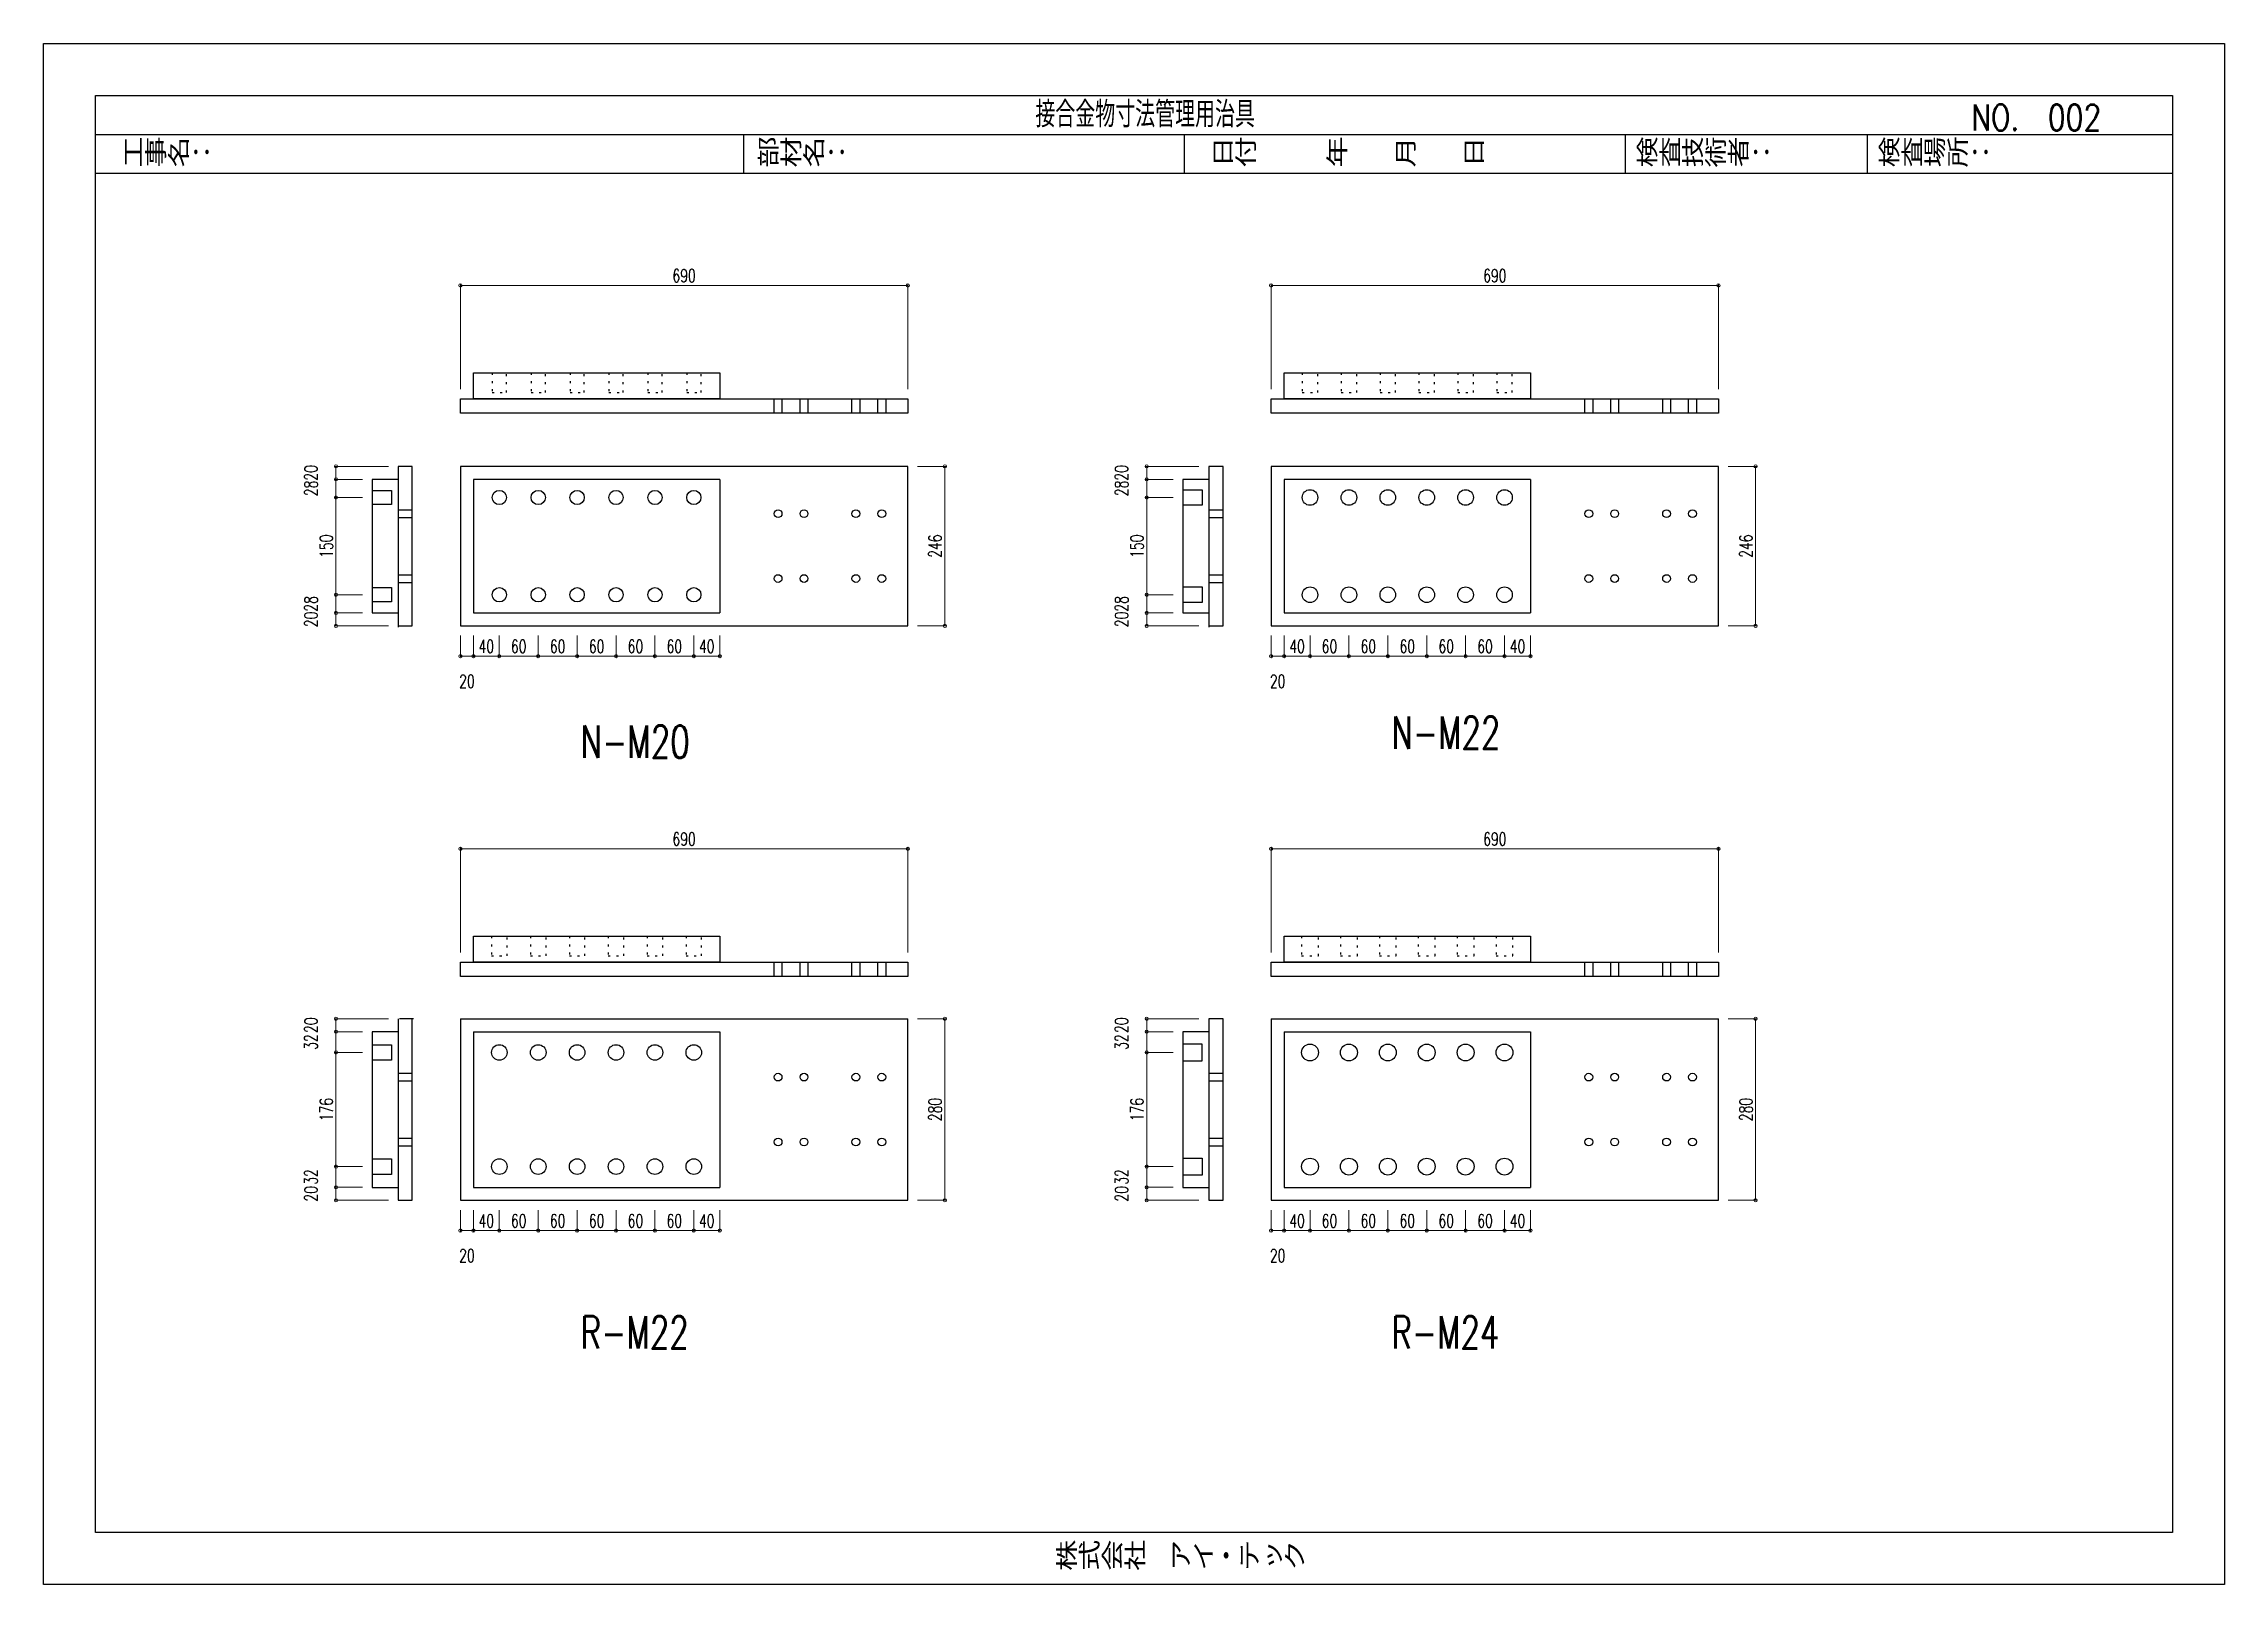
# Model space of a CAD drawing. Header units: millimetres. Extents: x -4568 to 36914, y -114 to 17788.
# Drawn here: x 20094 to 23458, y 1548 to 3924 of the extents above; entities that cross this region are included whole.
import ezdxf

# ---------------------------------------------------------------- set-up
doc = ezdxf.new("R2010")
doc.units = ezdxf.units.MM
doc.header["$LTSCALE"] = 5
doc.linetypes.add('DOT', pattern=[2.5, 0.625, -1.875])
doc.layers.get('0').update_dxf_attribs({"color": 255})
doc.layers.get('DEFPOINTS').update_dxf_attribs({"color": 255})
for name, color, linetype in [('01', 7, 'Continuous'), ('LAYER6', 7, 'Continuous'), ('寸法', 4, 'Continuous'), ('溶接', 241, 'Continuous'), ('金物', 142, 'Continuous')]:
    doc.layers.add(name, color=color, linetype=linetype)
doc.styles.add('KANJI', font='simplex.shx', dxfattribs={"width": 0.7, "bigfont": 'extfont2.shx'})
doc.styles.get("Standard").update_dxf_attribs({"font": 'simplex.shx', "width": 0.7, "height": 2.5, "bigfont": '@extfont2.shx'})
doc.styles.add('SUNPOU', font='simplex.shx', dxfattribs={"width": 0.7, "bigfont": 'extfont2.shx'})
doc.styles.add('SUNPOU2', font='simplex.shx', dxfattribs={"width": 0.7, "height": 50, "bigfont": 'extfont2.shx'})
doc.dimstyles.new('一般寸法-小さめ', dxfattribs={"dimscale": 10, "dimtxt": 2, "dimasz": 0.5, "dimexe": 0.125, "dimexo": 1.5, "dimgap": 0.5, "dimtad": 1, "dimtxsty": 'KANJI', "dimblk": 'ORIGIN', "dimcen": 0, "dimclrd": 256, "dimclre": 256, "dimclrt": 256, "dimadec": 0, "dimazin": 0, "dimtfac": 1, "dimtmove": 2, "dimatfit": 2, "dimfxl": 0, "dimtolj": 2, "dimlwd": 5, "dimlwe": 5, "dimarcsym": 0})

msp = doc.modelspace()

# ---------------------------------------------------------------- texts
at = {"layer": '01', "linetype": 'Continuous', "style": 'SUNPOU2', "width": 0.7}
for s, p in [('N-M20', (20922.139, 2822.212)), ('N-M22', (22172.692, 2836.042)), ('R-M22', (20922.139, 1911.311)), ('R-M24', (22172.692, 1911.311))]:
    msp.add_text(s, height=50, dxfattribs=at).set_placement(p)
at = {"layer": 'LAYER6', "color": 0, "linetype": 'Continuous', "lineweight": -3, "style": 'SUNPOU', "width": 0.7}
msp.add_text('接合金物寸法管理用治具', height=40, dxfattribs=at).set_placement((21623.372, 3794.645))
at = {"layer": 'LAYER6', "color": 0, "linetype": 'Continuous', "lineweight": -3, "width": 0.8}
for s, p in [('NO.  002', (23067.332, 3789.927)), ('工事名：', (20213.552, 3734.645)), ('部材名：', (21193.377, 3734.645)), ('日付\u3000\u3000\u3000年\u3000\u3000月\u3000\u3000日', (21894.762, 3734.645)), ('検査技術者：', (22549.286, 3734.645)), ('検査場所：', (22922.587, 3734.645)), ('株式会社\u3000アイ・テック', (21653.636, 1570.473)), ('株式会社\u3000アイ・テック', (21653.636, 1570.473))]:
    msp.add_text(s, height=40, dxfattribs=at).set_placement(p)

# ---------------------------------------------------------------- blocks, each defined once
blk = doc.blocks.new('_Origin')
at = {"color": 0, "linetype": 'ByBlock', "lineweight": -2}
blk.add_line((0, 0), (-1, 0), dxfattribs=at)
blk.add_circle((0, 0), 0.5, dxfattribs=at)
blk = doc.blocks.new('*D1302')
at = {"layer": 'DEFPOINTS', "color": 0, "transparency": 16777216}
for p in [(21426.5, 3550.9), (20736.5, 3375.9), (21426.5, 3375.9)]:
    blk.add_point(p, dxfattribs=at)
at = {"layer": '寸法', "linetype": 'Continuous', "lineweight": 5, "transparency": 16777216}
for p, q in [((20736.5, 3390.9), (20736.5, 3552.1)), ((20741.5, 3550.9), (21421.5, 3550.9)), ((21426.5, 3390.9), (21426.5, 3552.1))]:
    blk.add_line(p, q, dxfattribs=at)
at = {"layer": '寸法', "lineweight": 5, "transparency": 16777216, "xscale": 5, "yscale": 5, "zscale": 5, "rotation": 180}
blk.add_blockref('_Origin', (20736.5, 3550.9), dxfattribs=at)
at = {"layer": '寸法', "lineweight": 5, "transparency": 16777216, "xscale": 5, "yscale": 5, "zscale": 5}
blk.add_blockref('_Origin', (21426.5, 3550.9), dxfattribs=at)
at = {"layer": '寸法', "linetype": 'Continuous', "transparency": 16777216, "insert": (21081.5, 3565.9), "char_height": 20, "attachment_point": 5, "style": 'KANJI'}
blk.add_mtext('\\A2;690', dxfattribs=at)
blk = doc.blocks.new('*D1303')
at = {"layer": 'DEFPOINTS', "color": 0, "transparency": 16777216}
for p in [(20756.5, 3025.8), (20796.5, 3025.8), (20796.5, 2979.1)]:
    blk.add_point(p, dxfattribs=at)
at = {"layer": '寸法', "linetype": 'Continuous', "lineweight": 5, "transparency": 16777216}
for p, q in [((20756.5, 3010.8), (20756.5, 2977.9)), ((20796.5, 3010.8), (20796.5, 2977.9)), ((20761.5, 2979.1), (20791.5, 2979.1))]:
    blk.add_line(p, q, dxfattribs=at)
at = {"layer": '寸法', "lineweight": 5, "transparency": 16777216, "xscale": 5, "yscale": 5, "zscale": 5, "rotation": 180}
blk.add_blockref('_Origin', (20756.5, 2979.1), dxfattribs=at)
at = {"layer": '寸法', "lineweight": 5, "transparency": 16777216, "xscale": 5, "yscale": 5, "zscale": 5}
blk.add_blockref('_Origin', (20796.5, 2979.1), dxfattribs=at)
at = {"layer": '寸法', "linetype": 'Continuous', "transparency": 16777216, "insert": (20776.5, 2994.1), "char_height": 20, "attachment_point": 5, "style": 'KANJI'}
blk.add_mtext('\\A2;40', dxfattribs=at)
blk = doc.blocks.new('*D1304')
at = {"layer": 'DEFPOINTS', "color": 0, "transparency": 16777216}
for p in [(20796.5, 3025.8), (20856.5, 3025.8), (20856.5, 2979.1)]:
    blk.add_point(p, dxfattribs=at)
at = {"layer": '寸法', "linetype": 'Continuous', "lineweight": 5, "transparency": 16777216}
for p, q in [((20796.5, 3010.8), (20796.5, 2977.9)), ((20856.5, 3010.8), (20856.5, 2977.9)), ((20801.5, 2979.1), (20851.5, 2979.1))]:
    blk.add_line(p, q, dxfattribs=at)
at = {"layer": '寸法', "lineweight": 5, "transparency": 16777216, "xscale": 5, "yscale": 5, "zscale": 5, "rotation": 180}
blk.add_blockref('_Origin', (20796.5, 2979.1), dxfattribs=at)
at = {"layer": '寸法', "lineweight": 5, "transparency": 16777216, "xscale": 5, "yscale": 5, "zscale": 5}
blk.add_blockref('_Origin', (20856.5, 2979.1), dxfattribs=at)
at = {"layer": '寸法', "linetype": 'Continuous', "transparency": 16777216, "insert": (20826.5, 2994.1), "char_height": 20, "attachment_point": 5, "style": 'KANJI'}
blk.add_mtext('\\A2;60', dxfattribs=at)
blk = doc.blocks.new('*D1305')
at = {"layer": 'DEFPOINTS', "color": 0, "transparency": 16777216}
for p in [(20856.5, 3025.8), (20916.5, 3025.8), (20916.5, 2979.1)]:
    blk.add_point(p, dxfattribs=at)
at = {"layer": '寸法', "linetype": 'Continuous', "lineweight": 5, "transparency": 16777216}
for p, q in [((20856.5, 3010.8), (20856.5, 2977.9)), ((20916.5, 3010.8), (20916.5, 2977.9)), ((20861.5, 2979.1), (20911.5, 2979.1))]:
    blk.add_line(p, q, dxfattribs=at)
at = {"layer": '寸法', "lineweight": 5, "transparency": 16777216, "xscale": 5, "yscale": 5, "zscale": 5, "rotation": 180}
blk.add_blockref('_Origin', (20856.5, 2979.1), dxfattribs=at)
at = {"layer": '寸法', "lineweight": 5, "transparency": 16777216, "xscale": 5, "yscale": 5, "zscale": 5}
blk.add_blockref('_Origin', (20916.5, 2979.1), dxfattribs=at)
at = {"layer": '寸法', "linetype": 'Continuous', "transparency": 16777216, "insert": (20886.5, 2994.1), "char_height": 20, "attachment_point": 5, "style": 'KANJI'}
blk.add_mtext('\\A2;60', dxfattribs=at)
blk = doc.blocks.new('*D1306')
at = {"layer": 'DEFPOINTS', "color": 0, "transparency": 16777216}
for p in [(20916.5, 3025.8), (20976.5, 3025.8), (20976.5, 2979.1)]:
    blk.add_point(p, dxfattribs=at)
at = {"layer": '寸法', "linetype": 'Continuous', "lineweight": 5, "transparency": 16777216}
for p, q in [((20916.5, 3010.8), (20916.5, 2977.9)), ((20976.5, 3010.8), (20976.5, 2977.9)), ((20921.5, 2979.1), (20971.5, 2979.1))]:
    blk.add_line(p, q, dxfattribs=at)
at = {"layer": '寸法', "lineweight": 5, "transparency": 16777216, "xscale": 5, "yscale": 5, "zscale": 5, "rotation": 180}
blk.add_blockref('_Origin', (20916.5, 2979.1), dxfattribs=at)
at = {"layer": '寸法', "lineweight": 5, "transparency": 16777216, "xscale": 5, "yscale": 5, "zscale": 5}
blk.add_blockref('_Origin', (20976.5, 2979.1), dxfattribs=at)
at = {"layer": '寸法', "linetype": 'Continuous', "transparency": 16777216, "insert": (20946.5, 2994.1), "char_height": 20, "attachment_point": 5, "style": 'KANJI'}
blk.add_mtext('\\A2;60', dxfattribs=at)
blk = doc.blocks.new('*D1307')
at = {"layer": 'DEFPOINTS', "color": 0, "transparency": 16777216}
for p in [(20976.5, 3025.8), (21036.5, 3025.8), (21036.5, 2979.1)]:
    blk.add_point(p, dxfattribs=at)
at = {"layer": '寸法', "linetype": 'Continuous', "lineweight": 5, "transparency": 16777216}
for p, q in [((20976.5, 3010.8), (20976.5, 2977.9)), ((21036.5, 3010.8), (21036.5, 2977.9)), ((20981.5, 2979.1), (21031.5, 2979.1))]:
    blk.add_line(p, q, dxfattribs=at)
at = {"layer": '寸法', "lineweight": 5, "transparency": 16777216, "xscale": 5, "yscale": 5, "zscale": 5, "rotation": 180}
blk.add_blockref('_Origin', (20976.5, 2979.1), dxfattribs=at)
at = {"layer": '寸法', "lineweight": 5, "transparency": 16777216, "xscale": 5, "yscale": 5, "zscale": 5}
blk.add_blockref('_Origin', (21036.5, 2979.1), dxfattribs=at)
at = {"layer": '寸法', "linetype": 'Continuous', "transparency": 16777216, "insert": (21006.5, 2994.1), "char_height": 20, "attachment_point": 5, "style": 'KANJI'}
blk.add_mtext('\\A2;60', dxfattribs=at)
blk = doc.blocks.new('*D1308')
at = {"layer": 'DEFPOINTS', "color": 0, "transparency": 16777216}
for p in [(21036.5, 3025.8), (21096.5, 3025.8), (21096.5, 2979.1)]:
    blk.add_point(p, dxfattribs=at)
at = {"layer": '寸法', "linetype": 'Continuous', "lineweight": 5, "transparency": 16777216}
for p, q in [((21036.5, 3010.8), (21036.5, 2977.9)), ((21096.5, 3010.8), (21096.5, 2977.9)), ((21041.5, 2979.1), (21091.5, 2979.1))]:
    blk.add_line(p, q, dxfattribs=at)
at = {"layer": '寸法', "lineweight": 5, "transparency": 16777216, "xscale": 5, "yscale": 5, "zscale": 5, "rotation": 180}
blk.add_blockref('_Origin', (21036.5, 2979.1), dxfattribs=at)
at = {"layer": '寸法', "lineweight": 5, "transparency": 16777216, "xscale": 5, "yscale": 5, "zscale": 5}
blk.add_blockref('_Origin', (21096.5, 2979.1), dxfattribs=at)
at = {"layer": '寸法', "linetype": 'Continuous', "transparency": 16777216, "insert": (21066.5, 2994.1), "char_height": 20, "attachment_point": 5, "style": 'KANJI'}
blk.add_mtext('\\A2;60', dxfattribs=at)
blk = doc.blocks.new('*D1309')
at = {"layer": 'DEFPOINTS', "color": 0, "transparency": 16777216}
for p in [(21096.5, 3025.8), (21136.5, 3025.8), (21136.5, 2979.1)]:
    blk.add_point(p, dxfattribs=at)
at = {"layer": '寸法', "linetype": 'Continuous', "lineweight": 5, "transparency": 16777216}
for p, q in [((21096.5, 3010.8), (21096.5, 2977.9)), ((21136.5, 3010.8), (21136.5, 2977.9)), ((21101.5, 2979.1), (21131.5, 2979.1))]:
    blk.add_line(p, q, dxfattribs=at)
at = {"layer": '寸法', "lineweight": 5, "transparency": 16777216, "xscale": 5, "yscale": 5, "zscale": 5, "rotation": 180}
blk.add_blockref('_Origin', (21096.5, 2979.1), dxfattribs=at)
at = {"layer": '寸法', "lineweight": 5, "transparency": 16777216, "xscale": 5, "yscale": 5, "zscale": 5}
blk.add_blockref('_Origin', (21136.5, 2979.1), dxfattribs=at)
at = {"layer": '寸法', "linetype": 'Continuous', "transparency": 16777216, "insert": (21116.5, 2994.1), "char_height": 20, "attachment_point": 5, "style": 'KANJI'}
blk.add_mtext('\\A2;40', dxfattribs=at)
blk = doc.blocks.new('*D1310')
at = {"layer": 'DEFPOINTS', "color": 0, "transparency": 16777216}
for p in [(20736.5, 3025.8), (20756.5, 3025.8), (20756.5, 2979.1)]:
    blk.add_point(p, dxfattribs=at)
at = {"layer": '寸法', "linetype": 'Continuous', "lineweight": 5, "transparency": 16777216}
for p, q in [((20736.5, 3010.8), (20736.5, 2977.9)), ((20756.5, 3010.8), (20756.5, 2977.9)), ((20741.5, 2979.1), (20751.5, 2979.1))]:
    blk.add_line(p, q, dxfattribs=at)
at = {"layer": '寸法', "lineweight": 5, "transparency": 16777216, "xscale": 5, "yscale": 5, "zscale": 5, "rotation": 180}
blk.add_blockref('_Origin', (20736.5, 2979.1), dxfattribs=at)
at = {"layer": '寸法', "lineweight": 5, "transparency": 16777216, "xscale": 5, "yscale": 5, "zscale": 5}
blk.add_blockref('_Origin', (20756.5, 2979.1), dxfattribs=at)
at = {"layer": '寸法', "linetype": 'Continuous', "transparency": 16777216, "insert": (20746.5, 2940.4), "char_height": 20, "attachment_point": 5, "style": 'KANJI'}
blk.add_mtext('\\A2;20', dxfattribs=at)
blk = doc.blocks.new('*D1311')
at = {"layer": 'DEFPOINTS', "color": 0, "transparency": 16777216}
for p in [(20544.5, 3045.8), (20600.3, 3045.8), (20640.3, 3025.8)]:
    blk.add_point(p, dxfattribs=at)
at = {"layer": '寸法', "linetype": 'Continuous', "lineweight": 5, "transparency": 16777216}
for p, q in [((20585.3, 3045.8), (20543.3, 3045.8)), ((20544.5, 3030.8), (20544.5, 3040.8)), ((20625.3, 3025.8), (20543.3, 3025.8))]:
    blk.add_line(p, q, dxfattribs=at)
at = {"layer": '寸法', "lineweight": 5, "transparency": 16777216, "xscale": 5, "yscale": 5, "zscale": 5}
for p, rotation in [((20544.5, 3045.8), 90), ((20544.5, 3025.8), 270)]:
    blk.add_blockref('_Origin', p, dxfattribs=dict(at, rotation=rotation))
at = {"layer": '寸法', "linetype": 'Continuous', "transparency": 16777216, "insert": (20505.8, 3035.8), "char_height": 20, "attachment_point": 5, "rotation": 90, "style": 'KANJI'}
blk.add_mtext('\\A2;20', dxfattribs=at)
blk = doc.blocks.new('*D1312')
at = {"layer": 'DEFPOINTS', "color": 0, "transparency": 16777216}
for p in [(20544.5, 3073.8), (20600.3, 3073.8), (20600.3, 3045.8)]:
    blk.add_point(p, dxfattribs=at)
at = {"layer": '寸法', "linetype": 'Continuous', "lineweight": 5, "transparency": 16777216}
for p, q in [((20585.3, 3073.8), (20543.3, 3073.8)), ((20544.5, 3050.8), (20544.5, 3068.8)), ((20585.3, 3045.8), (20543.3, 3045.8))]:
    blk.add_line(p, q, dxfattribs=at)
at = {"layer": '寸法', "lineweight": 5, "transparency": 16777216, "xscale": 5, "yscale": 5, "zscale": 5}
for p, rotation in [((20544.5, 3073.8), 90), ((20544.5, 3045.8), 270)]:
    blk.add_blockref('_Origin', p, dxfattribs=dict(at, rotation=rotation))
at = {"layer": '寸法', "linetype": 'Continuous', "transparency": 16777216, "insert": (20505.8, 3059.8), "char_height": 20, "attachment_point": 5, "rotation": 90, "style": 'KANJI'}
blk.add_mtext('\\A2;28', dxfattribs=at)
blk = doc.blocks.new('*D1313')
at = {"layer": 'DEFPOINTS', "color": 0, "transparency": 16777216}
for p in [(20544.5, 3223.8), (20600.3, 3223.8), (20600.3, 3073.8)]:
    blk.add_point(p, dxfattribs=at)
at = {"layer": '寸法', "linetype": 'Continuous', "lineweight": 5, "transparency": 16777216}
for p, q in [((20585.3, 3223.8), (20543.3, 3223.8)), ((20544.5, 3078.8), (20544.5, 3218.8)), ((20585.3, 3073.8), (20543.3, 3073.8))]:
    blk.add_line(p, q, dxfattribs=at)
at = {"layer": '寸法', "lineweight": 5, "transparency": 16777216, "xscale": 5, "yscale": 5, "zscale": 5}
for p, rotation in [((20544.5, 3223.8), 90), ((20544.5, 3073.8), 270)]:
    blk.add_blockref('_Origin', p, dxfattribs=dict(at, rotation=rotation))
at = {"layer": '寸法', "linetype": 'Continuous', "transparency": 16777216, "insert": (20529.5, 3148.8), "char_height": 20, "attachment_point": 5, "rotation": 90, "style": 'KANJI'}
blk.add_mtext('\\A2;150', dxfattribs=at)
blk = doc.blocks.new('*D1314')
at = {"layer": 'DEFPOINTS', "color": 0, "transparency": 16777216}
for p in [(20544.5, 3251.8), (20600.3, 3251.8), (20600.3, 3223.8)]:
    blk.add_point(p, dxfattribs=at)
at = {"layer": '寸法', "linetype": 'Continuous', "lineweight": 5, "transparency": 16777216}
for p, q in [((20585.3, 3251.8), (20543.3, 3251.8)), ((20544.5, 3228.8), (20544.5, 3246.8)), ((20585.3, 3223.8), (20543.3, 3223.8))]:
    blk.add_line(p, q, dxfattribs=at)
at = {"layer": '寸法', "lineweight": 5, "transparency": 16777216, "xscale": 5, "yscale": 5, "zscale": 5}
for p, rotation in [((20544.5, 3251.8), 90), ((20544.5, 3223.8), 270)]:
    blk.add_blockref('_Origin', p, dxfattribs=dict(at, rotation=rotation))
at = {"layer": '寸法', "linetype": 'Continuous', "transparency": 16777216, "insert": (20505.8, 3237.8), "char_height": 20, "attachment_point": 5, "rotation": 90, "style": 'KANJI'}
blk.add_mtext('\\A2;28', dxfattribs=at)
blk = doc.blocks.new('*D1315')
at = {"layer": 'DEFPOINTS', "color": 0, "transparency": 16777216}
for p in [(20544.5, 3271.8), (20640.3, 3271.8), (20600.3, 3251.8)]:
    blk.add_point(p, dxfattribs=at)
at = {"layer": '寸法', "linetype": 'Continuous', "lineweight": 5, "transparency": 16777216}
for p, q in [((20625.3, 3271.8), (20543.3, 3271.8)), ((20544.5, 3256.8), (20544.5, 3266.8)), ((20585.3, 3251.8), (20543.3, 3251.8))]:
    blk.add_line(p, q, dxfattribs=at)
at = {"layer": '寸法', "lineweight": 5, "transparency": 16777216, "xscale": 5, "yscale": 5, "zscale": 5}
for p, rotation in [((20544.5, 3271.8), 90), ((20544.5, 3251.8), 270)]:
    blk.add_blockref('_Origin', p, dxfattribs=dict(at, rotation=rotation))
at = {"layer": '寸法', "linetype": 'Continuous', "transparency": 16777216, "insert": (20505.8, 3261.8), "char_height": 20, "attachment_point": 5, "rotation": 90, "style": 'KANJI'}
blk.add_mtext('\\A2;20', dxfattribs=at)
blk = doc.blocks.new('*D1316')
at = {"layer": 'DEFPOINTS', "color": 0, "transparency": 16777216}
for p in [(21426.5, 3271.8), (21426.5, 3025.8), (21483.8, 3025.8)]:
    blk.add_point(p, dxfattribs=at)
at = {"layer": '寸法', "linetype": 'Continuous', "lineweight": 5, "transparency": 16777216}
for p, q in [((21441.5, 3271.8), (21485.1, 3271.8)), ((21483.8, 3266.8), (21483.8, 3030.8)), ((21441.5, 3025.8), (21485.1, 3025.8))]:
    blk.add_line(p, q, dxfattribs=at)
at = {"layer": '寸法', "lineweight": 5, "transparency": 16777216, "xscale": 5, "yscale": 5, "zscale": 5}
for p, rotation in [((21483.8, 3271.8), 90), ((21483.8, 3025.8), 270)]:
    blk.add_blockref('_Origin', p, dxfattribs=dict(at, rotation=rotation))
at = {"layer": '寸法', "linetype": 'Continuous', "transparency": 16777216, "insert": (21468.8, 3148.8), "char_height": 20, "attachment_point": 5, "rotation": 90, "style": 'KANJI'}
blk.add_mtext('\\A2;246', dxfattribs=at)
blk = doc.blocks.new('*D1317')
at = {"layer": 'DEFPOINTS', "color": 0, "transparency": 16777216}
for p in [(22677.1, 3271.8), (22677.1, 3025.8), (22734.4, 3025.8)]:
    blk.add_point(p, dxfattribs=at)
at = {"layer": '寸法', "linetype": 'Continuous', "lineweight": 5, "transparency": 16777216}
for p, q in [((22692.1, 3271.8), (22735.6, 3271.8)), ((22734.4, 3266.8), (22734.4, 3030.8)), ((22692.1, 3025.8), (22735.6, 3025.8))]:
    blk.add_line(p, q, dxfattribs=at)
at = {"layer": '寸法', "lineweight": 5, "transparency": 16777216, "xscale": 5, "yscale": 5, "zscale": 5}
for p, rotation in [((22734.4, 3271.8), 90), ((22734.4, 3025.8), 270)]:
    blk.add_blockref('_Origin', p, dxfattribs=dict(at, rotation=rotation))
at = {"layer": '寸法', "linetype": 'Continuous', "transparency": 16777216, "insert": (22719.4, 3148.8), "char_height": 20, "attachment_point": 5, "rotation": 90, "style": 'KANJI'}
blk.add_mtext('\\A2;246', dxfattribs=at)
blk = doc.blocks.new('*D1318')
at = {"layer": 'DEFPOINTS', "color": 0, "transparency": 16777216}
for p in [(22677.1, 3550.9), (21987.1, 3375.9), (22677.1, 3375.9)]:
    blk.add_point(p, dxfattribs=at)
at = {"layer": '寸法', "linetype": 'Continuous', "lineweight": 5, "transparency": 16777216}
for p, q in [((21987.1, 3390.9), (21987.1, 3552.1)), ((21992.1, 3550.9), (22672.1, 3550.9)), ((22677.1, 3390.9), (22677.1, 3552.1))]:
    blk.add_line(p, q, dxfattribs=at)
at = {"layer": '寸法', "lineweight": 5, "transparency": 16777216, "xscale": 5, "yscale": 5, "zscale": 5, "rotation": 180}
blk.add_blockref('_Origin', (21987.1, 3550.9), dxfattribs=at)
at = {"layer": '寸法', "lineweight": 5, "transparency": 16777216, "xscale": 5, "yscale": 5, "zscale": 5}
blk.add_blockref('_Origin', (22677.1, 3550.9), dxfattribs=at)
at = {"layer": '寸法', "linetype": 'Continuous', "transparency": 16777216, "insert": (22332.1, 3565.9), "char_height": 20, "attachment_point": 5, "style": 'KANJI'}
blk.add_mtext('\\A2;690', dxfattribs=at)
blk = doc.blocks.new('*D1319')
at = {"layer": 'DEFPOINTS', "color": 0, "transparency": 16777216}
for p in [(21795.1, 3045.8), (21850.8, 3045.8), (21890.8, 3025.8)]:
    blk.add_point(p, dxfattribs=at)
at = {"layer": '寸法', "linetype": 'Continuous', "lineweight": 5, "transparency": 16777216}
for p, q in [((21835.8, 3045.8), (21793.8, 3045.8)), ((21795.1, 3030.8), (21795.1, 3040.8)), ((21875.8, 3025.8), (21793.8, 3025.8))]:
    blk.add_line(p, q, dxfattribs=at)
at = {"layer": '寸法', "lineweight": 5, "transparency": 16777216, "xscale": 5, "yscale": 5, "zscale": 5}
for p, rotation in [((21795.1, 3045.8), 90), ((21795.1, 3025.8), 270)]:
    blk.add_blockref('_Origin', p, dxfattribs=dict(at, rotation=rotation))
at = {"layer": '寸法', "linetype": 'Continuous', "transparency": 16777216, "insert": (21756.3, 3035.8), "char_height": 20, "attachment_point": 5, "rotation": 90, "style": 'KANJI'}
blk.add_mtext('\\A2;20', dxfattribs=at)
blk = doc.blocks.new('*D1320')
at = {"layer": 'DEFPOINTS', "color": 0, "transparency": 16777216}
for p in [(21795.1, 3073.8), (21850.8, 3073.8), (21850.8, 3045.8)]:
    blk.add_point(p, dxfattribs=at)
at = {"layer": '寸法', "linetype": 'Continuous', "lineweight": 5, "transparency": 16777216}
for p, q in [((21835.8, 3073.8), (21793.8, 3073.8)), ((21795.1, 3050.8), (21795.1, 3068.8)), ((21835.8, 3045.8), (21793.8, 3045.8))]:
    blk.add_line(p, q, dxfattribs=at)
at = {"layer": '寸法', "lineweight": 5, "transparency": 16777216, "xscale": 5, "yscale": 5, "zscale": 5}
for p, rotation in [((21795.1, 3073.8), 90), ((21795.1, 3045.8), 270)]:
    blk.add_blockref('_Origin', p, dxfattribs=dict(at, rotation=rotation))
at = {"layer": '寸法', "linetype": 'Continuous', "transparency": 16777216, "insert": (21756.3, 3059.8), "char_height": 20, "attachment_point": 5, "rotation": 90, "style": 'KANJI'}
blk.add_mtext('\\A2;28', dxfattribs=at)
blk = doc.blocks.new('*D1321')
at = {"layer": 'DEFPOINTS', "color": 0, "transparency": 16777216}
for p in [(21795.1, 3223.8), (21850.8, 3223.8), (21850.8, 3073.8)]:
    blk.add_point(p, dxfattribs=at)
at = {"layer": '寸法', "linetype": 'Continuous', "lineweight": 5, "transparency": 16777216}
for p, q in [((21835.8, 3223.8), (21793.8, 3223.8)), ((21795.1, 3078.8), (21795.1, 3218.8)), ((21835.8, 3073.8), (21793.8, 3073.8))]:
    blk.add_line(p, q, dxfattribs=at)
at = {"layer": '寸法', "lineweight": 5, "transparency": 16777216, "xscale": 5, "yscale": 5, "zscale": 5}
for p, rotation in [((21795.1, 3223.8), 90), ((21795.1, 3073.8), 270)]:
    blk.add_blockref('_Origin', p, dxfattribs=dict(at, rotation=rotation))
at = {"layer": '寸法', "linetype": 'Continuous', "transparency": 16777216, "insert": (21780.1, 3148.8), "char_height": 20, "attachment_point": 5, "rotation": 90, "style": 'KANJI'}
blk.add_mtext('\\A2;150', dxfattribs=at)
blk = doc.blocks.new('*D1322')
at = {"layer": 'DEFPOINTS', "color": 0, "transparency": 16777216}
for p in [(21795.1, 3251.8), (21850.8, 3251.8), (21850.8, 3223.8)]:
    blk.add_point(p, dxfattribs=at)
at = {"layer": '寸法', "linetype": 'Continuous', "lineweight": 5, "transparency": 16777216}
for p, q in [((21835.8, 3251.8), (21793.8, 3251.8)), ((21795.1, 3228.8), (21795.1, 3246.8)), ((21835.8, 3223.8), (21793.8, 3223.8))]:
    blk.add_line(p, q, dxfattribs=at)
at = {"layer": '寸法', "lineweight": 5, "transparency": 16777216, "xscale": 5, "yscale": 5, "zscale": 5}
for p, rotation in [((21795.1, 3251.8), 90), ((21795.1, 3223.8), 270)]:
    blk.add_blockref('_Origin', p, dxfattribs=dict(at, rotation=rotation))
at = {"layer": '寸法', "linetype": 'Continuous', "transparency": 16777216, "insert": (21756.3, 3237.8), "char_height": 20, "attachment_point": 5, "rotation": 90, "style": 'KANJI'}
blk.add_mtext('\\A2;28', dxfattribs=at)
blk = doc.blocks.new('*D1323')
at = {"layer": 'DEFPOINTS', "color": 0, "transparency": 16777216}
for p in [(21795.1, 3271.8), (21890.8, 3271.8), (21850.8, 3251.8)]:
    blk.add_point(p, dxfattribs=at)
at = {"layer": '寸法', "linetype": 'Continuous', "lineweight": 5, "transparency": 16777216}
for p, q in [((21875.8, 3271.8), (21793.8, 3271.8)), ((21795.1, 3256.8), (21795.1, 3266.8)), ((21835.8, 3251.8), (21793.8, 3251.8))]:
    blk.add_line(p, q, dxfattribs=at)
at = {"layer": '寸法', "lineweight": 5, "transparency": 16777216, "xscale": 5, "yscale": 5, "zscale": 5}
for p, rotation in [((21795.1, 3271.8), 90), ((21795.1, 3251.8), 270)]:
    blk.add_blockref('_Origin', p, dxfattribs=dict(at, rotation=rotation))
at = {"layer": '寸法', "linetype": 'Continuous', "transparency": 16777216, "insert": (21756.3, 3261.8), "char_height": 20, "attachment_point": 5, "rotation": 90, "style": 'KANJI'}
blk.add_mtext('\\A2;20', dxfattribs=at)
blk = doc.blocks.new('*D1324')
at = {"layer": 'DEFPOINTS', "color": 0, "transparency": 16777216}
for p in [(22007.1, 3025.8), (22047.1, 3025.8), (22047.1, 2979.1)]:
    blk.add_point(p, dxfattribs=at)
at = {"layer": '寸法', "linetype": 'Continuous', "lineweight": 5, "transparency": 16777216}
for p, q in [((22007.1, 3010.8), (22007.1, 2977.9)), ((22047.1, 3010.8), (22047.1, 2977.9)), ((22012.1, 2979.1), (22042.1, 2979.1))]:
    blk.add_line(p, q, dxfattribs=at)
at = {"layer": '寸法', "lineweight": 5, "transparency": 16777216, "xscale": 5, "yscale": 5, "zscale": 5, "rotation": 180}
blk.add_blockref('_Origin', (22007.1, 2979.1), dxfattribs=at)
at = {"layer": '寸法', "lineweight": 5, "transparency": 16777216, "xscale": 5, "yscale": 5, "zscale": 5}
blk.add_blockref('_Origin', (22047.1, 2979.1), dxfattribs=at)
at = {"layer": '寸法', "linetype": 'Continuous', "transparency": 16777216, "insert": (22027.1, 2994.1), "char_height": 20, "attachment_point": 5, "style": 'KANJI'}
blk.add_mtext('\\A2;40', dxfattribs=at)
blk = doc.blocks.new('*D1325')
at = {"layer": 'DEFPOINTS', "color": 0, "transparency": 16777216}
for p in [(22047.1, 3025.8), (22107.1, 3025.8), (22107.1, 2979.1)]:
    blk.add_point(p, dxfattribs=at)
at = {"layer": '寸法', "linetype": 'Continuous', "lineweight": 5, "transparency": 16777216}
for p, q in [((22047.1, 3010.8), (22047.1, 2977.9)), ((22107.1, 3010.8), (22107.1, 2977.9)), ((22052.1, 2979.1), (22102.1, 2979.1))]:
    blk.add_line(p, q, dxfattribs=at)
at = {"layer": '寸法', "lineweight": 5, "transparency": 16777216, "xscale": 5, "yscale": 5, "zscale": 5, "rotation": 180}
blk.add_blockref('_Origin', (22047.1, 2979.1), dxfattribs=at)
at = {"layer": '寸法', "lineweight": 5, "transparency": 16777216, "xscale": 5, "yscale": 5, "zscale": 5}
blk.add_blockref('_Origin', (22107.1, 2979.1), dxfattribs=at)
at = {"layer": '寸法', "linetype": 'Continuous', "transparency": 16777216, "insert": (22077.1, 2994.1), "char_height": 20, "attachment_point": 5, "style": 'KANJI'}
blk.add_mtext('\\A2;60', dxfattribs=at)
blk = doc.blocks.new('*D1326')
at = {"layer": 'DEFPOINTS', "color": 0, "transparency": 16777216}
for p in [(22107.1, 3025.8), (22167.1, 3025.8), (22167.1, 2979.1)]:
    blk.add_point(p, dxfattribs=at)
at = {"layer": '寸法', "linetype": 'Continuous', "lineweight": 5, "transparency": 16777216}
for p, q in [((22107.1, 3010.8), (22107.1, 2977.9)), ((22167.1, 3010.8), (22167.1, 2977.9)), ((22112.1, 2979.1), (22162.1, 2979.1))]:
    blk.add_line(p, q, dxfattribs=at)
at = {"layer": '寸法', "lineweight": 5, "transparency": 16777216, "xscale": 5, "yscale": 5, "zscale": 5, "rotation": 180}
blk.add_blockref('_Origin', (22107.1, 2979.1), dxfattribs=at)
at = {"layer": '寸法', "lineweight": 5, "transparency": 16777216, "xscale": 5, "yscale": 5, "zscale": 5}
blk.add_blockref('_Origin', (22167.1, 2979.1), dxfattribs=at)
at = {"layer": '寸法', "linetype": 'Continuous', "transparency": 16777216, "insert": (22137.1, 2994.1), "char_height": 20, "attachment_point": 5, "style": 'KANJI'}
blk.add_mtext('\\A2;60', dxfattribs=at)
blk = doc.blocks.new('*D1327')
at = {"layer": 'DEFPOINTS', "color": 0, "transparency": 16777216}
for p in [(22167.1, 3025.8), (22227.1, 3025.8), (22227.1, 2979.1)]:
    blk.add_point(p, dxfattribs=at)
at = {"layer": '寸法', "linetype": 'Continuous', "lineweight": 5, "transparency": 16777216}
for p, q in [((22167.1, 3010.8), (22167.1, 2977.9)), ((22227.1, 3010.8), (22227.1, 2977.9)), ((22172.1, 2979.1), (22222.1, 2979.1))]:
    blk.add_line(p, q, dxfattribs=at)
at = {"layer": '寸法', "lineweight": 5, "transparency": 16777216, "xscale": 5, "yscale": 5, "zscale": 5, "rotation": 180}
blk.add_blockref('_Origin', (22167.1, 2979.1), dxfattribs=at)
at = {"layer": '寸法', "lineweight": 5, "transparency": 16777216, "xscale": 5, "yscale": 5, "zscale": 5}
blk.add_blockref('_Origin', (22227.1, 2979.1), dxfattribs=at)
at = {"layer": '寸法', "linetype": 'Continuous', "transparency": 16777216, "insert": (22197.1, 2994.1), "char_height": 20, "attachment_point": 5, "style": 'KANJI'}
blk.add_mtext('\\A2;60', dxfattribs=at)
blk = doc.blocks.new('*D1328')
at = {"layer": 'DEFPOINTS', "color": 0, "transparency": 16777216}
for p in [(22227.1, 3025.8), (22287.1, 3025.8), (22287.1, 2979.1)]:
    blk.add_point(p, dxfattribs=at)
at = {"layer": '寸法', "linetype": 'Continuous', "lineweight": 5, "transparency": 16777216}
for p, q in [((22227.1, 3010.8), (22227.1, 2977.9)), ((22287.1, 3010.8), (22287.1, 2977.9)), ((22232.1, 2979.1), (22282.1, 2979.1))]:
    blk.add_line(p, q, dxfattribs=at)
at = {"layer": '寸法', "lineweight": 5, "transparency": 16777216, "xscale": 5, "yscale": 5, "zscale": 5, "rotation": 180}
blk.add_blockref('_Origin', (22227.1, 2979.1), dxfattribs=at)
at = {"layer": '寸法', "lineweight": 5, "transparency": 16777216, "xscale": 5, "yscale": 5, "zscale": 5}
blk.add_blockref('_Origin', (22287.1, 2979.1), dxfattribs=at)
at = {"layer": '寸法', "linetype": 'Continuous', "transparency": 16777216, "insert": (22257.1, 2994.1), "char_height": 20, "attachment_point": 5, "style": 'KANJI'}
blk.add_mtext('\\A2;60', dxfattribs=at)
blk = doc.blocks.new('*D1329')
at = {"layer": 'DEFPOINTS', "color": 0, "transparency": 16777216}
for p in [(22287.1, 3025.8), (22347.1, 3025.8), (22347.1, 2979.1)]:
    blk.add_point(p, dxfattribs=at)
at = {"layer": '寸法', "linetype": 'Continuous', "lineweight": 5, "transparency": 16777216}
for p, q in [((22287.1, 3010.8), (22287.1, 2977.9)), ((22347.1, 3010.8), (22347.1, 2977.9)), ((22292.1, 2979.1), (22342.1, 2979.1))]:
    blk.add_line(p, q, dxfattribs=at)
at = {"layer": '寸法', "lineweight": 5, "transparency": 16777216, "xscale": 5, "yscale": 5, "zscale": 5, "rotation": 180}
blk.add_blockref('_Origin', (22287.1, 2979.1), dxfattribs=at)
at = {"layer": '寸法', "lineweight": 5, "transparency": 16777216, "xscale": 5, "yscale": 5, "zscale": 5}
blk.add_blockref('_Origin', (22347.1, 2979.1), dxfattribs=at)
at = {"layer": '寸法', "linetype": 'Continuous', "transparency": 16777216, "insert": (22317.1, 2994.1), "char_height": 20, "attachment_point": 5, "style": 'KANJI'}
blk.add_mtext('\\A2;60', dxfattribs=at)
blk = doc.blocks.new('*D1330')
at = {"layer": 'DEFPOINTS', "color": 0, "transparency": 16777216}
for p in [(22347.1, 3025.8), (22387.1, 3025.8), (22387.1, 2979.1)]:
    blk.add_point(p, dxfattribs=at)
at = {"layer": '寸法', "linetype": 'Continuous', "lineweight": 5, "transparency": 16777216}
for p, q in [((22347.1, 3010.8), (22347.1, 2977.9)), ((22387.1, 3010.8), (22387.1, 2977.9)), ((22352.1, 2979.1), (22382.1, 2979.1))]:
    blk.add_line(p, q, dxfattribs=at)
at = {"layer": '寸法', "lineweight": 5, "transparency": 16777216, "xscale": 5, "yscale": 5, "zscale": 5, "rotation": 180}
blk.add_blockref('_Origin', (22347.1, 2979.1), dxfattribs=at)
at = {"layer": '寸法', "lineweight": 5, "transparency": 16777216, "xscale": 5, "yscale": 5, "zscale": 5}
blk.add_blockref('_Origin', (22387.1, 2979.1), dxfattribs=at)
at = {"layer": '寸法', "linetype": 'Continuous', "transparency": 16777216, "insert": (22367.1, 2994.1), "char_height": 20, "attachment_point": 5, "style": 'KANJI'}
blk.add_mtext('\\A2;40', dxfattribs=at)
blk = doc.blocks.new('*D1331')
at = {"layer": 'DEFPOINTS', "color": 0, "transparency": 16777216}
for p in [(21987.1, 3025.8), (22007.1, 3025.8), (22007.1, 2979.1)]:
    blk.add_point(p, dxfattribs=at)
at = {"layer": '寸法', "linetype": 'Continuous', "lineweight": 5, "transparency": 16777216}
for p, q in [((21987.1, 3010.8), (21987.1, 2977.9)), ((22007.1, 3010.8), (22007.1, 2977.9)), ((21992.1, 2979.1), (22002.1, 2979.1))]:
    blk.add_line(p, q, dxfattribs=at)
at = {"layer": '寸法', "lineweight": 5, "transparency": 16777216, "xscale": 5, "yscale": 5, "zscale": 5, "rotation": 180}
blk.add_blockref('_Origin', (21987.1, 2979.1), dxfattribs=at)
at = {"layer": '寸法', "lineweight": 5, "transparency": 16777216, "xscale": 5, "yscale": 5, "zscale": 5}
blk.add_blockref('_Origin', (22007.1, 2979.1), dxfattribs=at)
at = {"layer": '寸法', "linetype": 'Continuous', "transparency": 16777216, "insert": (21997.1, 2940.4), "char_height": 20, "attachment_point": 5, "style": 'KANJI'}
blk.add_mtext('\\A2;20', dxfattribs=at)
blk = doc.blocks.new('*D1332')
at = {"layer": 'DEFPOINTS', "color": 0, "transparency": 16777216}
for p in [(22007.1, 2140), (22047.1, 2140), (22047.1, 2093.3)]:
    blk.add_point(p, dxfattribs=at)
at = {"layer": '寸法', "linetype": 'Continuous', "lineweight": 5, "transparency": 16777216}
for p, q in [((22007.1, 2125), (22007.1, 2092.1)), ((22047.1, 2125), (22047.1, 2092.1)), ((22012.1, 2093.3), (22042.1, 2093.3))]:
    blk.add_line(p, q, dxfattribs=at)
at = {"layer": '寸法', "lineweight": 5, "transparency": 16777216, "xscale": 5, "yscale": 5, "zscale": 5, "rotation": 180}
blk.add_blockref('_Origin', (22007.1, 2093.3), dxfattribs=at)
at = {"layer": '寸法', "lineweight": 5, "transparency": 16777216, "xscale": 5, "yscale": 5, "zscale": 5}
blk.add_blockref('_Origin', (22047.1, 2093.3), dxfattribs=at)
at = {"layer": '寸法', "linetype": 'Continuous', "transparency": 16777216, "insert": (22027.1, 2108.3), "char_height": 20, "attachment_point": 5, "style": 'KANJI'}
blk.add_mtext('\\A2;40', dxfattribs=at)
blk = doc.blocks.new('*D1333')
at = {"layer": 'DEFPOINTS', "color": 0, "transparency": 16777216}
for p in [(22047.1, 2140), (22107.1, 2140), (22107.1, 2093.3)]:
    blk.add_point(p, dxfattribs=at)
at = {"layer": '寸法', "linetype": 'Continuous', "lineweight": 5, "transparency": 16777216}
for p, q in [((22047.1, 2125), (22047.1, 2092.1)), ((22107.1, 2125), (22107.1, 2092.1)), ((22052.1, 2093.3), (22102.1, 2093.3))]:
    blk.add_line(p, q, dxfattribs=at)
at = {"layer": '寸法', "lineweight": 5, "transparency": 16777216, "xscale": 5, "yscale": 5, "zscale": 5, "rotation": 180}
blk.add_blockref('_Origin', (22047.1, 2093.3), dxfattribs=at)
at = {"layer": '寸法', "lineweight": 5, "transparency": 16777216, "xscale": 5, "yscale": 5, "zscale": 5}
blk.add_blockref('_Origin', (22107.1, 2093.3), dxfattribs=at)
at = {"layer": '寸法', "linetype": 'Continuous', "transparency": 16777216, "insert": (22077.1, 2108.3), "char_height": 20, "attachment_point": 5, "style": 'KANJI'}
blk.add_mtext('\\A2;60', dxfattribs=at)
blk = doc.blocks.new('*D1334')
at = {"layer": 'DEFPOINTS', "color": 0, "transparency": 16777216}
for p in [(22107.1, 2140), (22167.1, 2140), (22167.1, 2093.3)]:
    blk.add_point(p, dxfattribs=at)
at = {"layer": '寸法', "linetype": 'Continuous', "lineweight": 5, "transparency": 16777216}
for p, q in [((22107.1, 2125), (22107.1, 2092.1)), ((22167.1, 2125), (22167.1, 2092.1)), ((22112.1, 2093.3), (22162.1, 2093.3))]:
    blk.add_line(p, q, dxfattribs=at)
at = {"layer": '寸法', "lineweight": 5, "transparency": 16777216, "xscale": 5, "yscale": 5, "zscale": 5, "rotation": 180}
blk.add_blockref('_Origin', (22107.1, 2093.3), dxfattribs=at)
at = {"layer": '寸法', "lineweight": 5, "transparency": 16777216, "xscale": 5, "yscale": 5, "zscale": 5}
blk.add_blockref('_Origin', (22167.1, 2093.3), dxfattribs=at)
at = {"layer": '寸法', "linetype": 'Continuous', "transparency": 16777216, "insert": (22137.1, 2108.3), "char_height": 20, "attachment_point": 5, "style": 'KANJI'}
blk.add_mtext('\\A2;60', dxfattribs=at)
blk = doc.blocks.new('*D1335')
at = {"layer": 'DEFPOINTS', "color": 0, "transparency": 16777216}
for p in [(22167.1, 2140), (22227.1, 2140), (22227.1, 2093.3)]:
    blk.add_point(p, dxfattribs=at)
at = {"layer": '寸法', "linetype": 'Continuous', "lineweight": 5, "transparency": 16777216}
for p, q in [((22167.1, 2125), (22167.1, 2092.1)), ((22227.1, 2125), (22227.1, 2092.1)), ((22172.1, 2093.3), (22222.1, 2093.3))]:
    blk.add_line(p, q, dxfattribs=at)
at = {"layer": '寸法', "lineweight": 5, "transparency": 16777216, "xscale": 5, "yscale": 5, "zscale": 5, "rotation": 180}
blk.add_blockref('_Origin', (22167.1, 2093.3), dxfattribs=at)
at = {"layer": '寸法', "lineweight": 5, "transparency": 16777216, "xscale": 5, "yscale": 5, "zscale": 5}
blk.add_blockref('_Origin', (22227.1, 2093.3), dxfattribs=at)
at = {"layer": '寸法', "linetype": 'Continuous', "transparency": 16777216, "insert": (22197.1, 2108.3), "char_height": 20, "attachment_point": 5, "style": 'KANJI'}
blk.add_mtext('\\A2;60', dxfattribs=at)
blk = doc.blocks.new('*D1336')
at = {"layer": 'DEFPOINTS', "color": 0, "transparency": 16777216}
for p in [(22227.1, 2140), (22287.1, 2140), (22287.1, 2093.3)]:
    blk.add_point(p, dxfattribs=at)
at = {"layer": '寸法', "linetype": 'Continuous', "lineweight": 5, "transparency": 16777216}
for p, q in [((22227.1, 2125), (22227.1, 2092.1)), ((22287.1, 2125), (22287.1, 2092.1)), ((22232.1, 2093.3), (22282.1, 2093.3))]:
    blk.add_line(p, q, dxfattribs=at)
at = {"layer": '寸法', "lineweight": 5, "transparency": 16777216, "xscale": 5, "yscale": 5, "zscale": 5, "rotation": 180}
blk.add_blockref('_Origin', (22227.1, 2093.3), dxfattribs=at)
at = {"layer": '寸法', "lineweight": 5, "transparency": 16777216, "xscale": 5, "yscale": 5, "zscale": 5}
blk.add_blockref('_Origin', (22287.1, 2093.3), dxfattribs=at)
at = {"layer": '寸法', "linetype": 'Continuous', "transparency": 16777216, "insert": (22257.1, 2108.3), "char_height": 20, "attachment_point": 5, "style": 'KANJI'}
blk.add_mtext('\\A2;60', dxfattribs=at)
blk = doc.blocks.new('*D1337')
at = {"layer": 'DEFPOINTS', "color": 0, "transparency": 16777216}
for p in [(22287.1, 2140), (22347.1, 2140), (22347.1, 2093.3)]:
    blk.add_point(p, dxfattribs=at)
at = {"layer": '寸法', "linetype": 'Continuous', "lineweight": 5, "transparency": 16777216}
for p, q in [((22287.1, 2125), (22287.1, 2092.1)), ((22347.1, 2125), (22347.1, 2092.1)), ((22292.1, 2093.3), (22342.1, 2093.3))]:
    blk.add_line(p, q, dxfattribs=at)
at = {"layer": '寸法', "lineweight": 5, "transparency": 16777216, "xscale": 5, "yscale": 5, "zscale": 5, "rotation": 180}
blk.add_blockref('_Origin', (22287.1, 2093.3), dxfattribs=at)
at = {"layer": '寸法', "lineweight": 5, "transparency": 16777216, "xscale": 5, "yscale": 5, "zscale": 5}
blk.add_blockref('_Origin', (22347.1, 2093.3), dxfattribs=at)
at = {"layer": '寸法', "linetype": 'Continuous', "transparency": 16777216, "insert": (22317.1, 2108.3), "char_height": 20, "attachment_point": 5, "style": 'KANJI'}
blk.add_mtext('\\A2;60', dxfattribs=at)
blk = doc.blocks.new('*D1338')
at = {"layer": 'DEFPOINTS', "color": 0, "transparency": 16777216}
for p in [(22347.1, 2140), (22387.1, 2140), (22387.1, 2093.3)]:
    blk.add_point(p, dxfattribs=at)
at = {"layer": '寸法', "linetype": 'Continuous', "lineweight": 5, "transparency": 16777216}
for p, q in [((22347.1, 2125), (22347.1, 2092.1)), ((22387.1, 2125), (22387.1, 2092.1)), ((22352.1, 2093.3), (22382.1, 2093.3))]:
    blk.add_line(p, q, dxfattribs=at)
at = {"layer": '寸法', "lineweight": 5, "transparency": 16777216, "xscale": 5, "yscale": 5, "zscale": 5, "rotation": 180}
blk.add_blockref('_Origin', (22347.1, 2093.3), dxfattribs=at)
at = {"layer": '寸法', "lineweight": 5, "transparency": 16777216, "xscale": 5, "yscale": 5, "zscale": 5}
blk.add_blockref('_Origin', (22387.1, 2093.3), dxfattribs=at)
at = {"layer": '寸法', "linetype": 'Continuous', "transparency": 16777216, "insert": (22367.1, 2108.3), "char_height": 20, "attachment_point": 5, "style": 'KANJI'}
blk.add_mtext('\\A2;40', dxfattribs=at)
blk = doc.blocks.new('*D1339')
at = {"layer": 'DEFPOINTS', "color": 0, "transparency": 16777216}
for p in [(21987.1, 2140), (22007.1, 2140), (22007.1, 2093.3)]:
    blk.add_point(p, dxfattribs=at)
at = {"layer": '寸法', "linetype": 'Continuous', "lineweight": 5, "transparency": 16777216}
for p, q in [((21987.1, 2125), (21987.1, 2092.1)), ((22007.1, 2125), (22007.1, 2092.1)), ((21992.1, 2093.3), (22002.1, 2093.3))]:
    blk.add_line(p, q, dxfattribs=at)
at = {"layer": '寸法', "lineweight": 5, "transparency": 16777216, "xscale": 5, "yscale": 5, "zscale": 5, "rotation": 180}
blk.add_blockref('_Origin', (21987.1, 2093.3), dxfattribs=at)
at = {"layer": '寸法', "lineweight": 5, "transparency": 16777216, "xscale": 5, "yscale": 5, "zscale": 5}
blk.add_blockref('_Origin', (22007.1, 2093.3), dxfattribs=at)
at = {"layer": '寸法', "linetype": 'Continuous', "transparency": 16777216, "insert": (21997.1, 2054.6), "char_height": 20, "attachment_point": 5, "style": 'KANJI'}
blk.add_mtext('\\A2;20', dxfattribs=at)
blk = doc.blocks.new('*D1340')
at = {"layer": 'DEFPOINTS', "color": 0, "transparency": 16777216}
for p in [(20756.5, 2140), (20796.5, 2140), (20796.5, 2093.3)]:
    blk.add_point(p, dxfattribs=at)
at = {"layer": '寸法', "linetype": 'Continuous', "lineweight": 5, "transparency": 16777216}
for p, q in [((20756.5, 2125), (20756.5, 2092.1)), ((20796.5, 2125), (20796.5, 2092.1)), ((20761.5, 2093.3), (20791.5, 2093.3))]:
    blk.add_line(p, q, dxfattribs=at)
at = {"layer": '寸法', "lineweight": 5, "transparency": 16777216, "xscale": 5, "yscale": 5, "zscale": 5, "rotation": 180}
blk.add_blockref('_Origin', (20756.5, 2093.3), dxfattribs=at)
at = {"layer": '寸法', "lineweight": 5, "transparency": 16777216, "xscale": 5, "yscale": 5, "zscale": 5}
blk.add_blockref('_Origin', (20796.5, 2093.3), dxfattribs=at)
at = {"layer": '寸法', "linetype": 'Continuous', "transparency": 16777216, "insert": (20776.5, 2108.3), "char_height": 20, "attachment_point": 5, "style": 'KANJI'}
blk.add_mtext('\\A2;40', dxfattribs=at)
blk = doc.blocks.new('*D1341')
at = {"layer": 'DEFPOINTS', "color": 0, "transparency": 16777216}
for p in [(20796.5, 2140), (20856.5, 2140), (20856.5, 2093.3)]:
    blk.add_point(p, dxfattribs=at)
at = {"layer": '寸法', "linetype": 'Continuous', "lineweight": 5, "transparency": 16777216}
for p, q in [((20796.5, 2125), (20796.5, 2092.1)), ((20856.5, 2125), (20856.5, 2092.1)), ((20801.5, 2093.3), (20851.5, 2093.3))]:
    blk.add_line(p, q, dxfattribs=at)
at = {"layer": '寸法', "lineweight": 5, "transparency": 16777216, "xscale": 5, "yscale": 5, "zscale": 5, "rotation": 180}
blk.add_blockref('_Origin', (20796.5, 2093.3), dxfattribs=at)
at = {"layer": '寸法', "lineweight": 5, "transparency": 16777216, "xscale": 5, "yscale": 5, "zscale": 5}
blk.add_blockref('_Origin', (20856.5, 2093.3), dxfattribs=at)
at = {"layer": '寸法', "linetype": 'Continuous', "transparency": 16777216, "insert": (20826.5, 2108.3), "char_height": 20, "attachment_point": 5, "style": 'KANJI'}
blk.add_mtext('\\A2;60', dxfattribs=at)
blk = doc.blocks.new('*D1342')
at = {"layer": 'DEFPOINTS', "color": 0, "transparency": 16777216}
for p in [(20856.5, 2140), (20916.5, 2140), (20916.5, 2093.3)]:
    blk.add_point(p, dxfattribs=at)
at = {"layer": '寸法', "linetype": 'Continuous', "lineweight": 5, "transparency": 16777216}
for p, q in [((20856.5, 2125), (20856.5, 2092.1)), ((20916.5, 2125), (20916.5, 2092.1)), ((20861.5, 2093.3), (20911.5, 2093.3))]:
    blk.add_line(p, q, dxfattribs=at)
at = {"layer": '寸法', "lineweight": 5, "transparency": 16777216, "xscale": 5, "yscale": 5, "zscale": 5, "rotation": 180}
blk.add_blockref('_Origin', (20856.5, 2093.3), dxfattribs=at)
at = {"layer": '寸法', "lineweight": 5, "transparency": 16777216, "xscale": 5, "yscale": 5, "zscale": 5}
blk.add_blockref('_Origin', (20916.5, 2093.3), dxfattribs=at)
at = {"layer": '寸法', "linetype": 'Continuous', "transparency": 16777216, "insert": (20886.5, 2108.3), "char_height": 20, "attachment_point": 5, "style": 'KANJI'}
blk.add_mtext('\\A2;60', dxfattribs=at)
blk = doc.blocks.new('*D1343')
at = {"layer": 'DEFPOINTS', "color": 0, "transparency": 16777216}
for p in [(20916.5, 2140), (20976.5, 2140), (20976.5, 2093.3)]:
    blk.add_point(p, dxfattribs=at)
at = {"layer": '寸法', "linetype": 'Continuous', "lineweight": 5, "transparency": 16777216}
for p, q in [((20916.5, 2125), (20916.5, 2092.1)), ((20976.5, 2125), (20976.5, 2092.1)), ((20921.5, 2093.3), (20971.5, 2093.3))]:
    blk.add_line(p, q, dxfattribs=at)
at = {"layer": '寸法', "lineweight": 5, "transparency": 16777216, "xscale": 5, "yscale": 5, "zscale": 5, "rotation": 180}
blk.add_blockref('_Origin', (20916.5, 2093.3), dxfattribs=at)
at = {"layer": '寸法', "lineweight": 5, "transparency": 16777216, "xscale": 5, "yscale": 5, "zscale": 5}
blk.add_blockref('_Origin', (20976.5, 2093.3), dxfattribs=at)
at = {"layer": '寸法', "linetype": 'Continuous', "transparency": 16777216, "insert": (20946.5, 2108.3), "char_height": 20, "attachment_point": 5, "style": 'KANJI'}
blk.add_mtext('\\A2;60', dxfattribs=at)
blk = doc.blocks.new('*D1344')
at = {"layer": 'DEFPOINTS', "color": 0, "transparency": 16777216}
for p in [(20976.5, 2140), (21036.5, 2140), (21036.5, 2093.3)]:
    blk.add_point(p, dxfattribs=at)
at = {"layer": '寸法', "linetype": 'Continuous', "lineweight": 5, "transparency": 16777216}
for p, q in [((20976.5, 2125), (20976.5, 2092.1)), ((21036.5, 2125), (21036.5, 2092.1)), ((20981.5, 2093.3), (21031.5, 2093.3))]:
    blk.add_line(p, q, dxfattribs=at)
at = {"layer": '寸法', "lineweight": 5, "transparency": 16777216, "xscale": 5, "yscale": 5, "zscale": 5, "rotation": 180}
blk.add_blockref('_Origin', (20976.5, 2093.3), dxfattribs=at)
at = {"layer": '寸法', "lineweight": 5, "transparency": 16777216, "xscale": 5, "yscale": 5, "zscale": 5}
blk.add_blockref('_Origin', (21036.5, 2093.3), dxfattribs=at)
at = {"layer": '寸法', "linetype": 'Continuous', "transparency": 16777216, "insert": (21006.5, 2108.3), "char_height": 20, "attachment_point": 5, "style": 'KANJI'}
blk.add_mtext('\\A2;60', dxfattribs=at)
blk = doc.blocks.new('*D1345')
at = {"layer": 'DEFPOINTS', "color": 0, "transparency": 16777216}
for p in [(21036.5, 2140), (21096.5, 2140), (21096.5, 2093.3)]:
    blk.add_point(p, dxfattribs=at)
at = {"layer": '寸法', "linetype": 'Continuous', "lineweight": 5, "transparency": 16777216}
for p, q in [((21036.5, 2125), (21036.5, 2092.1)), ((21096.5, 2125), (21096.5, 2092.1)), ((21041.5, 2093.3), (21091.5, 2093.3))]:
    blk.add_line(p, q, dxfattribs=at)
at = {"layer": '寸法', "lineweight": 5, "transparency": 16777216, "xscale": 5, "yscale": 5, "zscale": 5, "rotation": 180}
blk.add_blockref('_Origin', (21036.5, 2093.3), dxfattribs=at)
at = {"layer": '寸法', "lineweight": 5, "transparency": 16777216, "xscale": 5, "yscale": 5, "zscale": 5}
blk.add_blockref('_Origin', (21096.5, 2093.3), dxfattribs=at)
at = {"layer": '寸法', "linetype": 'Continuous', "transparency": 16777216, "insert": (21066.5, 2108.3), "char_height": 20, "attachment_point": 5, "style": 'KANJI'}
blk.add_mtext('\\A2;60', dxfattribs=at)
blk = doc.blocks.new('*D1346')
at = {"layer": 'DEFPOINTS', "color": 0, "transparency": 16777216}
for p in [(21096.5, 2140), (21136.5, 2140), (21136.5, 2093.3)]:
    blk.add_point(p, dxfattribs=at)
at = {"layer": '寸法', "linetype": 'Continuous', "lineweight": 5, "transparency": 16777216}
for p, q in [((21096.5, 2125), (21096.5, 2092.1)), ((21136.5, 2125), (21136.5, 2092.1)), ((21101.5, 2093.3), (21131.5, 2093.3))]:
    blk.add_line(p, q, dxfattribs=at)
at = {"layer": '寸法', "lineweight": 5, "transparency": 16777216, "xscale": 5, "yscale": 5, "zscale": 5, "rotation": 180}
blk.add_blockref('_Origin', (21096.5, 2093.3), dxfattribs=at)
at = {"layer": '寸法', "lineweight": 5, "transparency": 16777216, "xscale": 5, "yscale": 5, "zscale": 5}
blk.add_blockref('_Origin', (21136.5, 2093.3), dxfattribs=at)
at = {"layer": '寸法', "linetype": 'Continuous', "transparency": 16777216, "insert": (21116.5, 2108.3), "char_height": 20, "attachment_point": 5, "style": 'KANJI'}
blk.add_mtext('\\A2;40', dxfattribs=at)
blk = doc.blocks.new('*D1347')
at = {"layer": 'DEFPOINTS', "color": 0, "transparency": 16777216}
for p in [(20736.5, 2140), (20756.5, 2140), (20756.5, 2093.3)]:
    blk.add_point(p, dxfattribs=at)
at = {"layer": '寸法', "linetype": 'Continuous', "lineweight": 5, "transparency": 16777216}
for p, q in [((20736.5, 2125), (20736.5, 2092.1)), ((20756.5, 2125), (20756.5, 2092.1)), ((20741.5, 2093.3), (20751.5, 2093.3))]:
    blk.add_line(p, q, dxfattribs=at)
at = {"layer": '寸法', "lineweight": 5, "transparency": 16777216, "xscale": 5, "yscale": 5, "zscale": 5, "rotation": 180}
blk.add_blockref('_Origin', (20736.5, 2093.3), dxfattribs=at)
at = {"layer": '寸法', "lineweight": 5, "transparency": 16777216, "xscale": 5, "yscale": 5, "zscale": 5}
blk.add_blockref('_Origin', (20756.5, 2093.3), dxfattribs=at)
at = {"layer": '寸法', "linetype": 'Continuous', "transparency": 16777216, "insert": (20746.5, 2054.6), "char_height": 20, "attachment_point": 5, "style": 'KANJI'}
blk.add_mtext('\\A2;20', dxfattribs=at)
blk = doc.blocks.new('*D1348')
at = {"layer": 'DEFPOINTS', "color": 0, "transparency": 16777216}
for p in [(21426.5, 2682), (20736.5, 2507.1), (21426.5, 2507.1)]:
    blk.add_point(p, dxfattribs=at)
at = {"layer": '寸法', "linetype": 'Continuous', "lineweight": 5, "transparency": 16777216}
for p, q in [((20736.5, 2522.1), (20736.5, 2683.3)), ((20741.5, 2682), (21421.5, 2682)), ((21426.5, 2522.1), (21426.5, 2683.3))]:
    blk.add_line(p, q, dxfattribs=at)
at = {"layer": '寸法', "lineweight": 5, "transparency": 16777216, "xscale": 5, "yscale": 5, "zscale": 5, "rotation": 180}
blk.add_blockref('_Origin', (20736.5, 2682), dxfattribs=at)
at = {"layer": '寸法', "lineweight": 5, "transparency": 16777216, "xscale": 5, "yscale": 5, "zscale": 5}
blk.add_blockref('_Origin', (21426.5, 2682), dxfattribs=at)
at = {"layer": '寸法', "linetype": 'Continuous', "transparency": 16777216, "insert": (21081.5, 2697), "char_height": 20, "attachment_point": 5, "style": 'KANJI'}
blk.add_mtext('\\A2;690', dxfattribs=at)
blk = doc.blocks.new('*D1349')
at = {"layer": 'DEFPOINTS', "color": 0, "transparency": 16777216}
for p in [(22677.1, 2682), (21987.1, 2507.1), (22677.1, 2507.1)]:
    blk.add_point(p, dxfattribs=at)
at = {"layer": '寸法', "linetype": 'Continuous', "lineweight": 5, "transparency": 16777216}
for p, q in [((21987.1, 2522.1), (21987.1, 2683.3)), ((21992.1, 2682), (22672.1, 2682)), ((22677.1, 2522.1), (22677.1, 2683.3))]:
    blk.add_line(p, q, dxfattribs=at)
at = {"layer": '寸法', "lineweight": 5, "transparency": 16777216, "xscale": 5, "yscale": 5, "zscale": 5, "rotation": 180}
blk.add_blockref('_Origin', (21987.1, 2682), dxfattribs=at)
at = {"layer": '寸法', "lineweight": 5, "transparency": 16777216, "xscale": 5, "yscale": 5, "zscale": 5}
blk.add_blockref('_Origin', (22677.1, 2682), dxfattribs=at)
at = {"layer": '寸法', "linetype": 'Continuous', "transparency": 16777216, "insert": (22332.1, 2697), "char_height": 20, "attachment_point": 5, "style": 'KANJI'}
blk.add_mtext('\\A2;690', dxfattribs=at)
blk = doc.blocks.new('*D1350')
at = {"layer": 'DEFPOINTS', "color": 0, "transparency": 16777216}
for p in [(21426.5, 2420), (21426.5, 2140), (21483.8, 2140)]:
    blk.add_point(p, dxfattribs=at)
at = {"layer": '寸法', "linetype": 'Continuous', "lineweight": 5, "transparency": 16777216}
for p, q in [((21441.5, 2420), (21485.1, 2420)), ((21483.8, 2415), (21483.8, 2145)), ((21441.5, 2140), (21485.1, 2140))]:
    blk.add_line(p, q, dxfattribs=at)
at = {"layer": '寸法', "lineweight": 5, "transparency": 16777216, "xscale": 5, "yscale": 5, "zscale": 5}
for p, rotation in [((21483.8, 2420), 90), ((21483.8, 2140), 270)]:
    blk.add_blockref('_Origin', p, dxfattribs=dict(at, rotation=rotation))
at = {"layer": '寸法', "linetype": 'Continuous', "transparency": 16777216, "insert": (21468.8, 2280), "char_height": 20, "attachment_point": 5, "rotation": 90, "style": 'KANJI'}
blk.add_mtext('\\A2;280', dxfattribs=at)
blk = doc.blocks.new('*D1351')
at = {"layer": 'DEFPOINTS', "color": 0, "transparency": 16777216}
for p in [(22677.1, 2420), (22677.1, 2140), (22734.4, 2140)]:
    blk.add_point(p, dxfattribs=at)
at = {"layer": '寸法', "linetype": 'Continuous', "lineweight": 5, "transparency": 16777216}
for p, q in [((22692.1, 2420), (22735.6, 2420)), ((22734.4, 2415), (22734.4, 2145)), ((22692.1, 2140), (22735.6, 2140))]:
    blk.add_line(p, q, dxfattribs=at)
at = {"layer": '寸法', "lineweight": 5, "transparency": 16777216, "xscale": 5, "yscale": 5, "zscale": 5}
for p, rotation in [((22734.4, 2420), 90), ((22734.4, 2140), 270)]:
    blk.add_blockref('_Origin', p, dxfattribs=dict(at, rotation=rotation))
at = {"layer": '寸法', "linetype": 'Continuous', "transparency": 16777216, "insert": (22719.4, 2280), "char_height": 20, "attachment_point": 5, "rotation": 90, "style": 'KANJI'}
blk.add_mtext('\\A2;280', dxfattribs=at)
blk = doc.blocks.new('*D1352')
at = {"layer": 'DEFPOINTS', "color": 0, "transparency": 16777216}
for p in [(21795.1, 2160), (21850.8, 2160), (21890.8, 2140)]:
    blk.add_point(p, dxfattribs=at)
at = {"layer": '寸法', "linetype": 'Continuous', "lineweight": 5, "transparency": 16777216}
for p, q in [((21835.8, 2160), (21793.8, 2160)), ((21795.1, 2145), (21795.1, 2155)), ((21875.8, 2140), (21793.8, 2140))]:
    blk.add_line(p, q, dxfattribs=at)
at = {"layer": '寸法', "lineweight": 5, "transparency": 16777216, "xscale": 5, "yscale": 5, "zscale": 5}
for p, rotation in [((21795.1, 2160), 90), ((21795.1, 2140), 270)]:
    blk.add_blockref('_Origin', p, dxfattribs=dict(at, rotation=rotation))
at = {"layer": '寸法', "linetype": 'Continuous', "transparency": 16777216, "insert": (21756.3, 2150), "char_height": 20, "attachment_point": 5, "rotation": 90, "style": 'KANJI'}
blk.add_mtext('\\A2;20', dxfattribs=at)
blk = doc.blocks.new('*D1353')
at = {"layer": 'DEFPOINTS', "color": 0, "transparency": 16777216}
for p in [(21795.1, 2192), (21850.8, 2192), (21850.8, 2160)]:
    blk.add_point(p, dxfattribs=at)
at = {"layer": '寸法', "linetype": 'Continuous', "lineweight": 5, "transparency": 16777216}
for p, q in [((21835.8, 2192), (21793.8, 2192)), ((21795.1, 2165), (21795.1, 2187)), ((21835.8, 2160), (21793.8, 2160))]:
    blk.add_line(p, q, dxfattribs=at)
at = {"layer": '寸法', "lineweight": 5, "transparency": 16777216, "xscale": 5, "yscale": 5, "zscale": 5}
for p, rotation in [((21795.1, 2192), 90), ((21795.1, 2160), 270)]:
    blk.add_blockref('_Origin', p, dxfattribs=dict(at, rotation=rotation))
at = {"layer": '寸法', "linetype": 'Continuous', "transparency": 16777216, "insert": (21756.3, 2176), "char_height": 20, "attachment_point": 5, "rotation": 90, "style": 'KANJI'}
blk.add_mtext('\\A2;32', dxfattribs=at)
blk = doc.blocks.new('*D1354')
at = {"layer": 'DEFPOINTS', "color": 0, "transparency": 16777216}
for p in [(21795.1, 2368), (21850.8, 2368), (21850.8, 2192)]:
    blk.add_point(p, dxfattribs=at)
at = {"layer": '寸法', "linetype": 'Continuous', "lineweight": 5, "transparency": 16777216}
for p, q in [((21835.8, 2368), (21793.8, 2368)), ((21795.1, 2197), (21795.1, 2363)), ((21835.8, 2192), (21793.8, 2192))]:
    blk.add_line(p, q, dxfattribs=at)
at = {"layer": '寸法', "lineweight": 5, "transparency": 16777216, "xscale": 5, "yscale": 5, "zscale": 5}
for p, rotation in [((21795.1, 2368), 90), ((21795.1, 2192), 270)]:
    blk.add_blockref('_Origin', p, dxfattribs=dict(at, rotation=rotation))
at = {"layer": '寸法', "linetype": 'Continuous', "transparency": 16777216, "insert": (21780.1, 2280), "char_height": 20, "attachment_point": 5, "rotation": 90, "style": 'KANJI'}
blk.add_mtext('\\A2;176', dxfattribs=at)
blk = doc.blocks.new('*D1355')
at = {"layer": 'DEFPOINTS', "color": 0, "transparency": 16777216}
for p in [(21795.1, 2400), (21850.8, 2400), (21850.8, 2368)]:
    blk.add_point(p, dxfattribs=at)
at = {"layer": '寸法', "linetype": 'Continuous', "lineweight": 5, "transparency": 16777216}
for p, q in [((21835.8, 2400), (21793.8, 2400)), ((21795.1, 2373), (21795.1, 2395)), ((21835.8, 2368), (21793.8, 2368))]:
    blk.add_line(p, q, dxfattribs=at)
at = {"layer": '寸法', "lineweight": 5, "transparency": 16777216, "xscale": 5, "yscale": 5, "zscale": 5}
for p, rotation in [((21795.1, 2400), 90), ((21795.1, 2368), 270)]:
    blk.add_blockref('_Origin', p, dxfattribs=dict(at, rotation=rotation))
at = {"layer": '寸法', "linetype": 'Continuous', "transparency": 16777216, "insert": (21756.3, 2384), "char_height": 20, "attachment_point": 5, "rotation": 90, "style": 'KANJI'}
blk.add_mtext('\\A2;32', dxfattribs=at)
blk = doc.blocks.new('*D1356')
at = {"layer": 'DEFPOINTS', "color": 0, "transparency": 16777216}
for p in [(21795.1, 2420), (21850.8, 2400), (21890.8, 2420)]:
    blk.add_point(p, dxfattribs=at)
at = {"layer": '寸法', "linetype": 'Continuous', "lineweight": 5, "transparency": 16777216}
for p, q in [((21875.8, 2420), (21793.8, 2420)), ((21835.8, 2400), (21793.8, 2400)), ((21795.1, 2405), (21795.1, 2415))]:
    blk.add_line(p, q, dxfattribs=at)
at = {"layer": '寸法', "lineweight": 5, "transparency": 16777216, "xscale": 5, "yscale": 5, "zscale": 5}
for p, rotation in [((21795.1, 2420), 90), ((21795.1, 2400), 270)]:
    blk.add_blockref('_Origin', p, dxfattribs=dict(at, rotation=rotation))
at = {"layer": '寸法', "linetype": 'Continuous', "transparency": 16777216, "insert": (21756.3, 2410), "char_height": 20, "attachment_point": 5, "rotation": 90, "style": 'KANJI'}
blk.add_mtext('\\A2;20', dxfattribs=at)
blk = doc.blocks.new('*D1357')
at = {"layer": 'DEFPOINTS', "color": 0, "transparency": 16777216}
for p in [(20544.5, 2160), (20600.3, 2160), (20640.3, 2140)]:
    blk.add_point(p, dxfattribs=at)
at = {"layer": '寸法', "linetype": 'Continuous', "lineweight": 5, "transparency": 16777216}
for p, q in [((20585.3, 2160), (20543.3, 2160)), ((20544.5, 2145), (20544.5, 2155)), ((20625.3, 2140), (20543.3, 2140))]:
    blk.add_line(p, q, dxfattribs=at)
at = {"layer": '寸法', "lineweight": 5, "transparency": 16777216, "xscale": 5, "yscale": 5, "zscale": 5}
for p, rotation in [((20544.5, 2160), 90), ((20544.5, 2140), 270)]:
    blk.add_blockref('_Origin', p, dxfattribs=dict(at, rotation=rotation))
at = {"layer": '寸法', "linetype": 'Continuous', "transparency": 16777216, "insert": (20505.8, 2150), "char_height": 20, "attachment_point": 5, "rotation": 90, "style": 'KANJI'}
blk.add_mtext('\\A2;20', dxfattribs=at)
blk = doc.blocks.new('*D1358')
at = {"layer": 'DEFPOINTS', "color": 0, "transparency": 16777216}
for p in [(20544.5, 2192), (20600.3, 2192), (20600.3, 2160)]:
    blk.add_point(p, dxfattribs=at)
at = {"layer": '寸法', "linetype": 'Continuous', "lineweight": 5, "transparency": 16777216}
for p, q in [((20585.3, 2192), (20543.3, 2192)), ((20544.5, 2165), (20544.5, 2187)), ((20585.3, 2160), (20543.3, 2160))]:
    blk.add_line(p, q, dxfattribs=at)
at = {"layer": '寸法', "lineweight": 5, "transparency": 16777216, "xscale": 5, "yscale": 5, "zscale": 5}
for p, rotation in [((20544.5, 2192), 90), ((20544.5, 2160), 270)]:
    blk.add_blockref('_Origin', p, dxfattribs=dict(at, rotation=rotation))
at = {"layer": '寸法', "linetype": 'Continuous', "transparency": 16777216, "insert": (20505.8, 2176), "char_height": 20, "attachment_point": 5, "rotation": 90, "style": 'KANJI'}
blk.add_mtext('\\A2;32', dxfattribs=at)
blk = doc.blocks.new('*D1359')
at = {"layer": 'DEFPOINTS', "color": 0, "transparency": 16777216}
for p in [(20544.5, 2368), (20600.3, 2368), (20600.3, 2192)]:
    blk.add_point(p, dxfattribs=at)
at = {"layer": '寸法', "linetype": 'Continuous', "lineweight": 5, "transparency": 16777216}
for p, q in [((20585.3, 2368), (20543.3, 2368)), ((20544.5, 2197), (20544.5, 2363)), ((20585.3, 2192), (20543.3, 2192))]:
    blk.add_line(p, q, dxfattribs=at)
at = {"layer": '寸法', "lineweight": 5, "transparency": 16777216, "xscale": 5, "yscale": 5, "zscale": 5}
for p, rotation in [((20544.5, 2368), 90), ((20544.5, 2192), 270)]:
    blk.add_blockref('_Origin', p, dxfattribs=dict(at, rotation=rotation))
at = {"layer": '寸法', "linetype": 'Continuous', "transparency": 16777216, "insert": (20529.5, 2280), "char_height": 20, "attachment_point": 5, "rotation": 90, "style": 'KANJI'}
blk.add_mtext('\\A2;176', dxfattribs=at)
blk = doc.blocks.new('*D1360')
at = {"layer": 'DEFPOINTS', "color": 0, "transparency": 16777216}
for p in [(20544.5, 2400), (20600.3, 2400), (20600.3, 2368)]:
    blk.add_point(p, dxfattribs=at)
at = {"layer": '寸法', "linetype": 'Continuous', "lineweight": 5, "transparency": 16777216}
for p, q in [((20585.3, 2400), (20543.3, 2400)), ((20544.5, 2373), (20544.5, 2395)), ((20585.3, 2368), (20543.3, 2368))]:
    blk.add_line(p, q, dxfattribs=at)
at = {"layer": '寸法', "lineweight": 5, "transparency": 16777216, "xscale": 5, "yscale": 5, "zscale": 5}
for p, rotation in [((20544.5, 2400), 90), ((20544.5, 2368), 270)]:
    blk.add_blockref('_Origin', p, dxfattribs=dict(at, rotation=rotation))
at = {"layer": '寸法', "linetype": 'Continuous', "transparency": 16777216, "insert": (20505.8, 2384), "char_height": 20, "attachment_point": 5, "rotation": 90, "style": 'KANJI'}
blk.add_mtext('\\A2;32', dxfattribs=at)
blk = doc.blocks.new('*D1361')
at = {"layer": 'DEFPOINTS', "color": 0, "transparency": 16777216}
for p in [(20544.5, 2420), (20600.3, 2400), (20640.3, 2420)]:
    blk.add_point(p, dxfattribs=at)
at = {"layer": '寸法', "linetype": 'Continuous', "lineweight": 5, "transparency": 16777216}
for p, q in [((20625.3, 2420), (20543.3, 2420)), ((20585.3, 2400), (20543.3, 2400)), ((20544.5, 2405), (20544.5, 2415))]:
    blk.add_line(p, q, dxfattribs=at)
at = {"layer": '寸法', "lineweight": 5, "transparency": 16777216, "xscale": 5, "yscale": 5, "zscale": 5}
for p, rotation in [((20544.5, 2420), 90), ((20544.5, 2400), 270)]:
    blk.add_blockref('_Origin', p, dxfattribs=dict(at, rotation=rotation))
at = {"layer": '寸法', "linetype": 'Continuous', "transparency": 16777216, "insert": (20505.8, 2410), "char_height": 20, "attachment_point": 5, "rotation": 90, "style": 'KANJI'}
blk.add_mtext('\\A2;20', dxfattribs=at)

# ---------------------------------------------------------------- dimensions: what is measured, and where the dimension line sits
at = {"layer": '寸法', "linetype": 'Continuous'}
for base, p1, p2, picture, middle in [((21426.522, 3550.855), (20736.522, 3375.93), (21426.522, 3375.93), '*D1302', (21081.522, 3565.855)), ((22677.075, 3550.855), (21987.075, 3375.93), (22677.075, 3375.93), '*D1318', (22332.075, 3565.855)), ((20756.522, 2979.123), (20736.522, 3025.794), (20756.522, 3025.794), '*D1310', (20746.522, 2940.373)), ((20796.522, 2979.123), (20756.522, 3025.794), (20796.522, 3025.794), '*D1303', (20776.522, 2994.123)), ((20856.522, 2979.123), (20796.522, 3025.794), (20856.522, 3025.794), '*D1304', (20826.522, 2994.123)), ((20916.522, 2979.123), (20856.522, 3025.794), (20916.522, 3025.794), '*D1305', (20886.522, 2994.123)), ((20976.522, 2979.123), (20916.522, 3025.794), (20976.522, 3025.794), '*D1306', (20946.522, 2994.123)), ((21036.522, 2979.123), (20976.522, 3025.794), (21036.522, 3025.794), '*D1307', (21006.522, 2994.123)), ((21096.522, 2979.123), (21036.522, 3025.794), (21096.522, 3025.794), '*D1308', (21066.522, 2994.123)), ((21136.522, 2979.123), (21096.522, 3025.794), (21136.522, 3025.794), '*D1309', (21116.522, 2994.123)), ((22007.075, 2979.123), (21987.075, 3025.794), (22007.075, 3025.794), '*D1331', (21997.075, 2940.373)), ((22047.075, 2979.123), (22007.075, 3025.794), (22047.075, 3025.794), '*D1324', (22027.075, 2994.123)), ((22107.075, 2979.123), (22047.075, 3025.794), (22107.075, 3025.794), '*D1325', (22077.075, 2994.123)), ((22167.075, 2979.123), (22107.075, 3025.794), (22167.075, 3025.794), '*D1326', (22137.075, 2994.123)), ((22227.075, 2979.123), (22167.075, 3025.794), (22227.075, 3025.794), '*D1327', (22197.075, 2994.123)), ((22287.075, 2979.123), (22227.075, 3025.794), (22287.075, 3025.794), '*D1328', (22257.075, 2994.123)), ((22347.075, 2979.123), (22287.075, 3025.794), (22347.075, 3025.794), '*D1329', (22317.075, 2994.123)), ((22387.075, 2979.123), (22347.075, 3025.794), (22387.075, 3025.794), '*D1330', (22367.075, 2994.123)), ((21426.522, 2682.037), (20736.522, 2507.112), (21426.522, 2507.112), '*D1348', (21081.522, 2697.037)), ((22677.075, 2682.037), (21987.075, 2507.112), (22677.075, 2507.112), '*D1349', (22332.075, 2697.037)), ((20756.522, 2093.305), (20736.522, 2139.976), (20756.522, 2139.976), '*D1347', (20746.522, 2054.555)), ((20796.522, 2093.305), (20756.522, 2139.976), (20796.522, 2139.976), '*D1340', (20776.522, 2108.305)), ((20856.522, 2093.305), (20796.522, 2139.976), (20856.522, 2139.976), '*D1341', (20826.522, 2108.305)), ((20916.522, 2093.305), (20856.522, 2139.976), (20916.522, 2139.976), '*D1342', (20886.522, 2108.305)), ((20976.522, 2093.305), (20916.522, 2139.976), (20976.522, 2139.976), '*D1343', (20946.522, 2108.305)), ((21036.522, 2093.305), (20976.522, 2139.976), (21036.522, 2139.976), '*D1344', (21006.522, 2108.305)), ((21096.522, 2093.305), (21036.522, 2139.976), (21096.522, 2139.976), '*D1345', (21066.522, 2108.305)), ((21136.522, 2093.305), (21096.522, 2139.976), (21136.522, 2139.976), '*D1346', (21116.522, 2108.305)), ((22007.075, 2093.305), (21987.075, 2139.976), (22007.075, 2139.976), '*D1339', (21997.075, 2054.555)), ((22047.075, 2093.305), (22007.075, 2139.976), (22047.075, 2139.976), '*D1332', (22027.075, 2108.305)), ((22107.075, 2093.305), (22047.075, 2139.976), (22107.075, 2139.976), '*D1333', (22077.075, 2108.305)), ((22167.075, 2093.305), (22107.075, 2139.976), (22167.075, 2139.976), '*D1334', (22137.075, 2108.305)), ((22227.075, 2093.305), (22167.075, 2139.976), (22227.075, 2139.976), '*D1335', (22197.075, 2108.305)), ((22287.075, 2093.305), (22227.075, 2139.976), (22287.075, 2139.976), '*D1336', (22257.075, 2108.305)), ((22347.075, 2093.305), (22287.075, 2139.976), (22347.075, 2139.976), '*D1337', (22317.075, 2108.305)), ((22387.075, 2093.305), (22347.075, 2139.976), (22387.075, 2139.976), '*D1338', (22367.075, 2108.305))]:
    dim = msp.add_linear_dim(base=base, p1=p1, p2=p2, dimstyle='一般寸法-小さめ', dxfattribs=at)
    dim.commit()
    dim.dimension.update_dxf_attribs({"geometry": picture, "text_midpoint": middle})
for base, p1, p2, picture, middle in [((20544.501, 3271.794), (20600.297, 3251.794), (20640.297, 3271.794), '*D1315', (20505.751, 3261.794)), ((21483.83, 3025.794), (21426.522, 3271.794), (21426.522, 3025.794), '*D1316', (21468.83, 3148.794)), ((21795.054, 3271.794), (21850.85, 3251.794), (21890.85, 3271.794), '*D1323', (21756.304, 3261.794)), ((22734.383, 3025.794), (22677.075, 3271.794), (22677.075, 3025.794), '*D1317', (22719.383, 3148.794)), ((20544.501, 3251.794), (20600.297, 3223.794), (20600.297, 3251.794), '*D1314', (20505.751, 3237.794)), ((21795.054, 3251.794), (21850.85, 3223.794), (21850.85, 3251.794), '*D1322', (21756.304, 3237.794)), ((20544.501, 3223.794), (20600.297, 3073.794), (20600.297, 3223.794), '*D1313', (20529.501, 3148.794)), ((21795.054, 3223.794), (21850.85, 3073.794), (21850.85, 3223.794), '*D1321', (21780.054, 3148.794)), ((20544.501, 3073.794), (20600.297, 3045.794), (20600.297, 3073.794), '*D1312', (20505.751, 3059.794)), ((21795.054, 3073.794), (21850.85, 3045.794), (21850.85, 3073.794), '*D1320', (21756.304, 3059.794)), ((20544.501, 3045.794), (20640.297, 3025.794), (20600.297, 3045.794), '*D1311', (20505.751, 3035.794)), ((21795.054, 3045.794), (21890.85, 3025.794), (21850.85, 3045.794), '*D1319', (21756.304, 3035.794)), ((20544.501, 2419.976), (20600.297, 2399.976), (20640.297, 2419.976), '*D1361', (20505.751, 2409.976)), ((21483.83, 2139.976), (21426.522, 2419.976), (21426.522, 2139.976), '*D1350', (21468.83, 2279.976)), ((21795.054, 2419.976), (21850.85, 2399.976), (21890.85, 2419.976), '*D1356', (21756.304, 2409.976)), ((22734.383, 2139.976), (22677.075, 2419.976), (22677.075, 2139.976), '*D1351', (22719.383, 2279.976)), ((20544.501, 2399.976), (20600.297, 2367.976), (20600.297, 2399.976), '*D1360', (20505.751, 2383.976)), ((21795.054, 2399.976), (21850.85, 2367.976), (21850.85, 2399.976), '*D1355', (21756.304, 2383.976)), ((20544.501, 2367.976), (20600.297, 2191.976), (20600.297, 2367.976), '*D1359', (20529.501, 2279.976)), ((21795.054, 2367.976), (21850.85, 2191.976), (21850.85, 2367.976), '*D1354', (21780.054, 2279.976)), ((20544.501, 2191.976), (20600.297, 2159.976), (20600.297, 2191.976), '*D1358', (20505.751, 2175.976)), ((21795.054, 2191.976), (21850.85, 2159.976), (21850.85, 2191.976), '*D1353', (21756.304, 2175.976)), ((20544.501, 2159.976), (20640.297, 2139.976), (20600.297, 2159.976), '*D1357', (20505.751, 2149.976)), ((21795.054, 2159.976), (21890.85, 2139.976), (21850.85, 2159.976), '*D1352', (21756.304, 2149.976))]:
    dim = msp.add_linear_dim(base=base, p1=p1, p2=p2, angle=90, dimstyle='一般寸法-小さめ', dxfattribs=at)
    dim.commit()
    dim.dimension.update_dxf_attribs({"geometry": picture, "text_midpoint": middle})

# ---------------------------------------------------------------- linework, layer by layer
at = {"linetype": 'Continuous', "lineweight": -3}
for p, q in [((20173.543, 3783.718), (23377.543, 3783.718)), ((21173.543, 3723.718), (21173.543, 3783.718)), ((21853.543, 3723.718), (21853.543, 3783.718)), ((22533.543, 3723.718), (22533.543, 3783.718)), ((22906.844, 3723.718), (22906.844, 3783.718)), ((20173.543, 3723.718), (23377.543, 3723.718))]:
    msp.add_line(p, q, dxfattribs=at)
for points in [[(20093.543, 3923.718), (23457.543, 3923.718), (23457.543, 1547.718), (20093.543, 1547.718)], [(20173.543, 3843.718), (23377.543, 3843.718), (23377.543, 1627.718), (20173.543, 1627.718)]]:
    msp.add_lwpolyline(points, close=True, dxfattribs=at)
at = {"layer": '01', "linetype": 'DOT'}
for p, q in [((20785.522, 3415.93), (20785.522, 3385.93)), ((20807.522, 3385.93), (20807.522, 3415.93)), ((20845.64, 3415.93), (20845.64, 3385.93)), ((20867.64, 3385.93), (20867.64, 3415.93)), ((20905.64, 3415.93), (20905.64, 3385.93)), ((20927.64, 3385.93), (20927.64, 3415.93)), ((20965.64, 3415.93), (20965.64, 3385.93)), ((20987.64, 3385.93), (20987.64, 3415.93)), ((21025.64, 3415.93), (21025.64, 3385.93)), ((21047.64, 3385.93), (21047.64, 3415.93)), ((21085.64, 3415.93), (21085.64, 3385.93)), ((21107.64, 3385.93), (21107.64, 3415.93)), ((22035.075, 3415.93), (22035.075, 3385.93)), ((22059.075, 3385.93), (22059.075, 3415.93)), ((22095.075, 3415.93), (22095.075, 3385.93)), ((22119.075, 3385.93), (22119.075, 3415.93)), ((22155.075, 3415.93), (22155.075, 3385.93)), ((22179.075, 3385.93), (22179.075, 3415.93)), ((22215.075, 3415.93), (22215.075, 3385.93)), ((22239.075, 3385.93), (22239.075, 3415.93)), ((22275.075, 3415.93), (22275.075, 3385.93)), ((22299.075, 3385.93), (22299.075, 3415.93)), ((22335.075, 3415.93), (22335.075, 3385.93)), ((22359.075, 3385.93), (22359.075, 3415.93)), ((20785.522, 3385.93), (20807.522, 3385.93)), ((20845.64, 3385.93), (20867.64, 3385.93)), ((20905.64, 3385.93), (20927.64, 3385.93)), ((20965.64, 3385.93), (20987.64, 3385.93)), ((21025.64, 3385.93), (21047.64, 3385.93)), ((21085.64, 3385.93), (21107.64, 3385.93)), ((22035.075, 3385.93), (22059.075, 3385.93)), ((22095.075, 3385.93), (22119.075, 3385.93)), ((22155.075, 3385.93), (22179.075, 3385.93)), ((22215.075, 3385.93), (22239.075, 3385.93)), ((22275.075, 3385.93), (22299.075, 3385.93)), ((22335.075, 3385.93), (22359.075, 3385.93)), ((20784.522, 2547.112), (20784.522, 2517.112)), ((20808.522, 2517.112), (20808.522, 2547.112)), ((20844.522, 2547.112), (20844.522, 2517.112)), ((20868.522, 2517.112), (20868.522, 2547.112)), ((20904.522, 2547.112), (20904.522, 2517.112)), ((20928.522, 2517.112), (20928.522, 2547.112)), ((20964.522, 2547.112), (20964.522, 2517.112)), ((20988.522, 2517.112), (20988.522, 2547.112)), ((21024.522, 2547.112), (21024.522, 2517.112)), ((21048.522, 2517.112), (21048.522, 2547.112)), ((21084.522, 2547.112), (21084.522, 2517.112)), ((21108.522, 2517.112), (21108.522, 2547.112)), ((22034.075, 2547.112), (22034.075, 2517.112)), ((22060.075, 2517.112), (22060.075, 2547.112)), ((22094.075, 2547.112), (22094.075, 2517.112)), ((22120.075, 2517.112), (22120.075, 2547.112)), ((22154.075, 2547.112), (22154.075, 2517.112)), ((22180.075, 2517.112), (22180.075, 2547.112)), ((22214.075, 2547.112), (22214.075, 2517.112)), ((22240.075, 2517.112), (22240.075, 2547.112)), ((22274.075, 2547.112), (22274.075, 2517.112)), ((22300.075, 2517.112), (22300.075, 2547.112)), ((22334.075, 2547.112), (22334.075, 2517.112)), ((22360.075, 2517.112), (22360.075, 2547.112)), ((20784.522, 2517.112), (20808.522, 2517.112)), ((20844.522, 2517.112), (20868.522, 2517.112)), ((20904.522, 2517.112), (20928.522, 2517.112)), ((20964.522, 2517.112), (20988.522, 2517.112)), ((21024.522, 2517.112), (21048.522, 2517.112)), ((21084.522, 2517.112), (21108.522, 2517.112)), ((22034.075, 2517.112), (22060.075, 2517.112)), ((22094.075, 2517.112), (22120.075, 2517.112)), ((22154.075, 2517.112), (22180.075, 2517.112)), ((22214.075, 2517.112), (22240.075, 2517.112)), ((22274.075, 2517.112), (22300.075, 2517.112)), ((22334.075, 2517.112), (22360.075, 2517.112))]:
    msp.add_line(p, q, dxfattribs=at)
at = {"layer": '01', "linetype": 'Continuous'}
for p, q in [((21220.522, 3353.93), (21220.522, 3375.93)), ((21232.522, 3375.93), (21232.522, 3353.93)), ((21260.522, 3353.93), (21260.522, 3375.93)), ((21272.522, 3375.93), (21272.522, 3353.93)), ((21340.522, 3353.93), (21340.522, 3375.93)), ((21352.522, 3375.93), (21352.522, 3353.93)), ((21380.522, 3353.93), (21380.522, 3375.93)), ((21392.522, 3375.93), (21392.522, 3353.93)), ((22471.075, 3353.93), (22471.075, 3375.93)), ((22483.075, 3375.93), (22483.075, 3353.93)), ((22511.075, 3353.93), (22511.075, 3375.93)), ((22523.075, 3375.93), (22523.075, 3353.93)), ((22591.075, 3353.93), (22591.075, 3375.93)), ((22603.075, 3375.93), (22603.075, 3353.93)), ((22631.075, 3353.93), (22631.075, 3375.93)), ((22643.075, 3375.93), (22643.075, 3353.93)), ((20600.297, 3234.794), (20630.297, 3234.794)), ((20630.297, 3234.794), (20630.297, 3212.794)), ((21850.85, 3235.794), (21880.85, 3235.794)), ((21880.85, 3235.794), (21880.85, 3211.794)), ((20630.297, 3212.794), (20600.297, 3212.794)), ((20640.297, 3204.794), (20662.297, 3204.794)), ((21880.85, 3211.794), (21850.85, 3211.794)), ((21890.85, 3204.794), (21912.85, 3204.794)), ((20640.297, 3192.794), (20662.297, 3192.794)), ((21890.85, 3192.794), (21912.85, 3192.794)), ((20640.297, 3104.794), (20662.297, 3104.794)), ((21890.85, 3104.794), (21912.85, 3104.794)), ((20600.297, 3084.794), (20630.297, 3084.794)), ((20630.297, 3062.794), (20600.297, 3062.794)), ((20630.297, 3084.794), (20630.297, 3062.794)), ((20640.297, 3092.794), (20662.297, 3092.794)), ((21850.85, 3085.794), (21880.85, 3085.794)), ((21880.85, 3061.794), (21850.85, 3061.794)), ((21880.85, 3085.794), (21880.85, 3061.794)), ((21890.85, 3092.794), (21912.85, 3092.794)), ((21220.522, 2485.112), (21220.522, 2507.112)), ((21232.522, 2507.112), (21232.522, 2485.112)), ((21260.522, 2485.112), (21260.522, 2507.112)), ((21272.522, 2507.112), (21272.522, 2485.112)), ((21340.522, 2485.112), (21340.522, 2507.112)), ((21352.522, 2507.112), (21352.522, 2485.112)), ((21380.522, 2485.112), (21380.522, 2507.112)), ((21392.522, 2507.112), (21392.522, 2485.112)), ((22471.075, 2485.112), (22471.075, 2507.112)), ((22483.075, 2507.112), (22483.075, 2485.112)), ((22511.075, 2485.112), (22511.075, 2507.112)), ((22523.075, 2507.112), (22523.075, 2485.112)), ((22591.075, 2485.112), (22591.075, 2507.112)), ((22603.075, 2507.112), (22603.075, 2485.112)), ((22631.075, 2485.112), (22631.075, 2507.112)), ((22643.075, 2507.112), (22643.075, 2485.112)), ((20600.297, 2379.976), (20630.297, 2379.976)), ((20630.297, 2355.976), (20600.297, 2355.976)), ((20630.297, 2379.976), (20630.297, 2355.976)), ((21880.85, 2380.976), (21850.85, 2380.976)), ((21850.85, 2354.976), (21880.85, 2354.976)), ((21880.85, 2354.976), (21880.85, 2380.976)), ((20640.297, 2335.976), (20662.297, 2335.976)), ((20640.297, 2323.976), (20662.297, 2323.976)), ((21890.85, 2335.976), (21912.85, 2335.976)), ((21890.85, 2323.976), (21912.85, 2323.976)), ((20640.297, 2235.976), (20662.297, 2235.976)), ((20640.297, 2223.976), (20662.297, 2223.976)), ((21890.85, 2235.976), (21912.85, 2235.976)), ((21890.85, 2223.976), (21912.85, 2223.976)), ((20600.297, 2203.976), (20630.297, 2203.976)), ((20630.297, 2203.976), (20630.297, 2179.976)), ((21850.85, 2204.976), (21880.85, 2204.976)), ((21880.85, 2204.976), (21880.85, 2178.976)), ((20630.297, 2179.976), (20600.297, 2179.976)), ((21880.85, 2178.976), (21850.85, 2178.976))]:
    msp.add_line(p, q, dxfattribs=at)
at = {"layer": '溶接', "linetype": 'Continuous'}
for p, q in [((20756.522, 3375.93), (20756.522, 3415.93)), ((20756.522, 3415.93), (21136.522, 3415.93)), ((21136.522, 3415.93), (21136.522, 3375.93)), ((22007.075, 3375.93), (22007.075, 3415.93)), ((22007.075, 3415.93), (22387.075, 3415.93)), ((22387.075, 3415.93), (22387.075, 3375.93)), ((20736.522, 3375.93), (21426.522, 3375.93)), ((20736.522, 3353.93), (20736.522, 3375.93)), ((21136.522, 3375.93), (20756.522, 3375.93)), ((21426.522, 3375.93), (21426.522, 3353.93)), ((21987.075, 3375.93), (22677.075, 3375.93)), ((21987.075, 3353.93), (21987.075, 3375.93)), ((22387.075, 3375.93), (22007.075, 3375.93)), ((22677.075, 3375.93), (22677.075, 3353.93)), ((21426.522, 3353.93), (20736.522, 3353.93)), ((22677.075, 3353.93), (21987.075, 3353.93)), ((20662.297, 3271.794), (20640.297, 3271.794)), ((20640.297, 3271.794), (20640.297, 3023.794)), ((20662.297, 3025.794), (20662.297, 3271.794)), ((21426.522, 3271.794), (20736.522, 3271.794)), ((20736.522, 3271.794), (20736.522, 3025.794)), ((21426.522, 3025.794), (21426.522, 3271.794)), ((21912.85, 3271.794), (21890.85, 3271.794)), ((21890.85, 3271.794), (21890.85, 3023.794)), ((21912.85, 3025.794), (21912.85, 3271.794)), ((22677.075, 3271.794), (21987.075, 3271.794)), ((21987.075, 3271.794), (21987.075, 3025.794)), ((22677.075, 3025.794), (22677.075, 3271.794)), ((20640.297, 3251.794), (20600.297, 3251.794)), ((20600.297, 3251.794), (20600.297, 3045.794)), ((20756.522, 3251.794), (20756.522, 3045.794)), ((21136.522, 3251.794), (20756.522, 3251.794)), ((21136.522, 3251.794), (21136.522, 3045.794)), ((21890.85, 3251.794), (21850.85, 3251.794)), ((21850.85, 3251.794), (21850.85, 3045.794)), ((22007.075, 3251.794), (22007.075, 3045.794)), ((22387.075, 3251.794), (22007.075, 3251.794)), ((22387.075, 3251.794), (22387.075, 3045.794)), ((20600.297, 3045.794), (20640.297, 3045.794)), ((20756.522, 3045.794), (21136.522, 3045.794)), ((21850.85, 3045.794), (21890.85, 3045.794)), ((22007.075, 3045.794), (22387.075, 3045.794)), ((20640.297, 3025.794), (20662.297, 3025.794)), ((20736.522, 3025.794), (21426.522, 3025.794)), ((21890.85, 3025.794), (21912.85, 3025.794)), ((21987.075, 3025.794), (22677.075, 3025.794)), ((20756.522, 2507.112), (20756.522, 2547.112)), ((20756.522, 2547.112), (21136.522, 2547.112)), ((21136.522, 2547.112), (21136.522, 2507.112)), ((22007.075, 2507.112), (22007.075, 2547.112)), ((22007.075, 2547.112), (22387.075, 2547.112)), ((22387.075, 2547.112), (22387.075, 2507.112)), ((20736.522, 2507.112), (21426.522, 2507.112)), ((20736.522, 2485.112), (20736.522, 2507.112)), ((21136.522, 2507.112), (20756.522, 2507.112)), ((21426.522, 2507.112), (21426.522, 2485.112)), ((21987.075, 2507.112), (22677.075, 2507.112)), ((21987.075, 2485.112), (21987.075, 2507.112)), ((22387.075, 2507.112), (22007.075, 2507.112)), ((22677.075, 2507.112), (22677.075, 2485.112)), ((21426.522, 2485.112), (20736.522, 2485.112)), ((22677.075, 2485.112), (21987.075, 2485.112)), ((20640.297, 2399.976), (20600.297, 2399.976)), ((20600.297, 2399.976), (20600.297, 2159.976)), ((20640.297, 2419.976), (20640.297, 2139.976)), ((20664.335, 2419.976), (20642.335, 2419.976)), ((20662.297, 2139.976), (20662.297, 2419.976)), ((20736.522, 2419.976), (20736.522, 2139.976)), ((20736.522, 2419.976), (21426.522, 2419.976)), ((20756.522, 2399.976), (20756.522, 2159.976)), ((20756.522, 2399.976), (21136.522, 2399.976)), ((21136.522, 2399.976), (21136.522, 2159.976)), ((21426.522, 2139.976), (21426.522, 2419.976)), ((21890.85, 2399.976), (21850.85, 2399.976)), ((21850.85, 2399.976), (21850.85, 2159.976)), ((21912.85, 2419.976), (21890.85, 2419.976)), ((21890.85, 2419.976), (21890.85, 2139.976)), ((21912.85, 2139.976), (21912.85, 2419.976)), ((21987.075, 2419.976), (21987.075, 2139.976)), ((21987.075, 2419.976), (22677.075, 2419.976)), ((22007.075, 2399.976), (22007.075, 2159.976)), ((22007.075, 2399.976), (22387.075, 2399.976)), ((22387.075, 2399.976), (22387.075, 2159.976)), ((22677.075, 2139.976), (22677.075, 2419.976)), ((20600.297, 2159.976), (20640.297, 2159.976)), ((20756.522, 2159.976), (21136.522, 2159.976)), ((21850.85, 2159.976), (21890.85, 2159.976)), ((22007.075, 2159.976), (22387.075, 2159.976)), ((20640.297, 2139.976), (20662.297, 2139.976)), ((20736.522, 2139.976), (21426.522, 2139.976)), ((21890.85, 2139.976), (21912.85, 2139.976)), ((21987.075, 2139.976), (22677.075, 2139.976))]:
    msp.add_line(p, q, dxfattribs=at)
for centre, radius in [((20796.522, 3223.794), 11), ((20856.522, 3223.794), 11), ((20916.522, 3223.794), 11), ((20976.522, 3223.794), 11), ((21036.522, 3223.794), 11), ((21096.522, 3223.794), 11), ((22047.075, 3223.794), 12), ((22047.075, 3223.794), 12), ((22107.075, 3223.794), 12), ((22167.075, 3223.794), 12), ((22227.075, 3223.794), 12), ((22287.075, 3223.794), 12), ((22347.075, 3223.794), 12), ((21226.522, 3198.794), 6), ((21266.522, 3198.794), 6), ((21346.522, 3198.794), 6), ((21386.522, 3198.794), 6), ((22477.075, 3198.794), 6), ((22517.075, 3198.794), 6), ((22597.075, 3198.794), 6), ((22637.075, 3198.794), 6), ((21226.522, 3098.794), 6), ((21266.522, 3098.794), 6), ((21346.522, 3098.794), 6), ((21386.522, 3098.794), 6), ((22477.075, 3098.794), 6), ((22517.075, 3098.794), 6), ((22597.075, 3098.794), 6), ((22637.075, 3098.794), 6), ((20796.522, 3073.794), 11), ((20856.522, 3073.794), 11), ((20916.522, 3073.794), 11), ((20976.522, 3073.794), 11), ((21036.522, 3073.794), 11), ((21096.522, 3073.794), 11), ((22047.075, 3073.794), 12), ((22047.075, 3073.794), 12), ((22107.075, 3073.794), 12), ((22167.075, 3073.794), 12), ((22227.075, 3073.794), 12), ((22287.075, 3073.794), 12), ((22347.075, 3073.794), 12), ((20796.522, 2367.976), 12), ((20796.522, 2367.976), 12), ((20856.522, 2367.976), 12), ((20916.522, 2367.976), 12), ((20976.522, 2367.976), 12), ((21036.522, 2367.976), 12), ((21096.522, 2367.976), 12), ((22047.075, 2367.976), 13), ((22107.075, 2367.976), 13), ((22167.075, 2367.976), 13), ((22227.075, 2367.976), 13), ((22287.075, 2367.976), 13), ((22347.075, 2367.976), 13), ((21226.522, 2329.976), 6), ((21266.522, 2329.976), 6), ((21346.522, 2329.976), 6), ((21386.522, 2329.976), 6), ((22477.075, 2329.976), 6), ((22517.075, 2329.976), 6), ((22597.075, 2329.976), 6), ((22637.075, 2329.976), 6), ((21226.522, 2229.976), 6), ((21266.522, 2229.976), 6), ((21346.522, 2229.976), 6), ((21386.522, 2229.976), 6), ((22477.075, 2229.976), 6), ((22517.075, 2229.976), 6), ((22597.075, 2229.976), 6), ((22637.075, 2229.976), 6), ((20796.522, 2191.976), 12), ((20796.522, 2191.976), 12), ((20856.522, 2191.976), 12), ((20916.522, 2191.976), 12), ((20976.522, 2191.976), 12), ((21036.522, 2191.976), 12), ((21096.522, 2191.976), 12), ((22047.075, 2191.976), 13), ((22107.075, 2191.976), 13), ((22167.075, 2191.976), 13), ((22227.075, 2191.976), 13), ((22287.075, 2191.976), 13), ((22347.075, 2191.976), 13)]:
    msp.add_circle(centre, radius, dxfattribs=at)
at = {"layer": '金物', "lineweight": 18}
for p, q in [((20756.522, 3158.794), (20756.522, 3251.794)), ((20756.522, 3251.794), (21136.522, 3251.794)), ((21136.522, 3251.794), (21136.522, 3187.794)), ((22007.075, 3158.794), (22007.075, 3251.794)), ((22007.075, 3251.794), (22387.075, 3251.794)), ((22387.075, 3251.794), (22387.075, 3187.794)), ((22387.075, 3168.794), (22387.075, 3158.794)), ((20756.522, 3138.794), (20756.522, 3045.794)), ((22007.075, 3138.794), (22007.075, 3045.794)), ((22387.075, 3128.794), (22387.075, 3138.794)), ((21136.522, 3045.794), (21136.522, 3109.794)), ((22387.075, 3045.794), (22387.075, 3109.794)), ((20756.522, 3045.794), (21136.522, 3045.794)), ((22007.075, 3045.794), (22387.075, 3045.794)), ((21136.522, 2399.976), (21136.522, 2318.976)), ((22387.075, 2399.976), (22387.075, 2318.976)), ((20756.522, 2289.976), (20756.522, 2382.976)), ((22007.075, 2289.976), (22007.075, 2382.976)), ((21136.522, 2299.976), (21136.522, 2289.976)), ((22387.075, 2299.976), (22387.075, 2289.976)), ((20756.522, 2269.976), (20756.522, 2176.976)), ((22007.075, 2269.976), (22007.075, 2176.976)), ((21136.522, 2176.976), (21136.522, 2240.976))]:
    msp.add_line(p, q, dxfattribs=at)
at = {"layer": '金物', "ltscale": 2.5}
for centre in [(20796.522, 3223.794), (20856.522, 3223.794), (20916.522, 3223.794), (20976.522, 3223.794), (21036.522, 3223.794), (21096.522, 3223.794), (20796.522, 3073.794), (20856.522, 3073.794), (20916.522, 3073.794), (20976.522, 3073.794), (21036.522, 3073.794), (21096.522, 3073.794)]:
    msp.add_circle(centre, 11, dxfattribs=at)

msp.set_redraw_order([(e.dxf.handle, doc.entitydb.next_handle()) for e in msp.query("TEXT MTEXT ATTDEF DIMENSION ARC_DIMENSION")])  # texts and dimensions are drawn at this point

doc.saveas('drawing.dxf')
